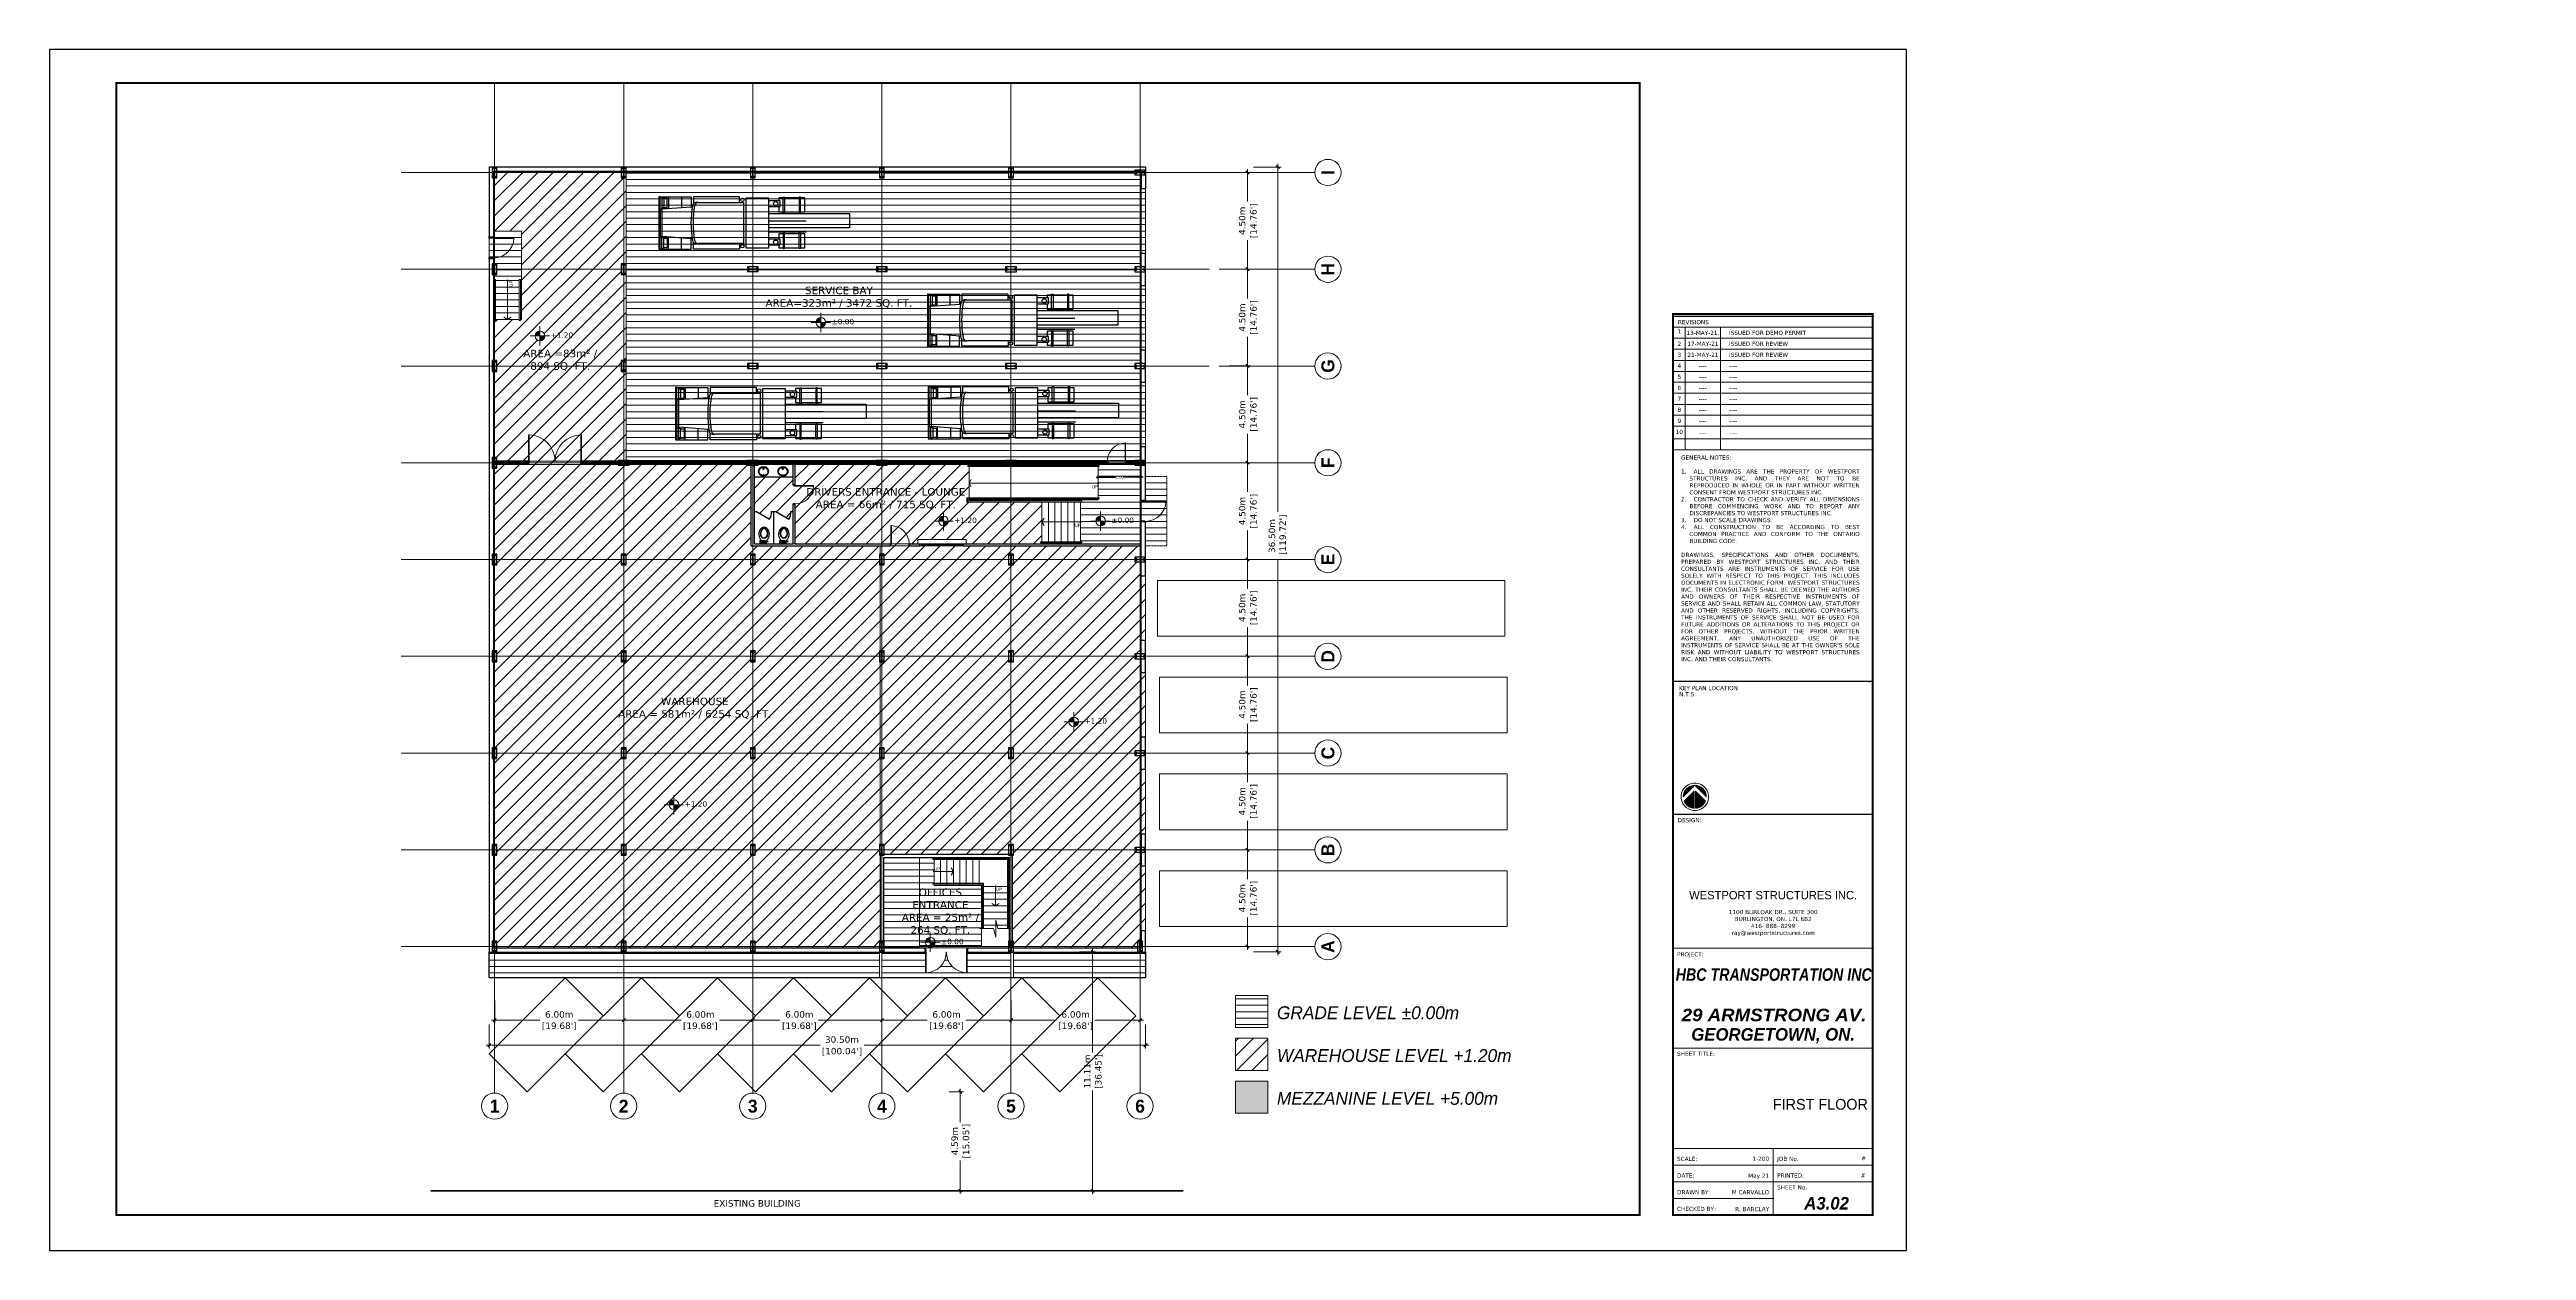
# Paper-space layout 'A1.01' of a CAD drawing. Header units: metres. Extents: x 0 to 576, y 0 to 279.
# The model-space entities are those that its viewports show. They can reach past a viewport. Long polylines and large blocks are cut down to what shows.
import ezdxf
from ezdxf.enums import TextEntityAlignment as Align

# ---------------------------------------------------------------- set-up
doc = ezdxf.new("R2018")
doc.units = ezdxf.units.M
doc.header["$XCLIPFRAME"] = 2
for name, pattern in [('CONTINOUS', [0]), ('CONTINUA', [0]), ('HIDDEN', [0.375, 0.25, -0.125]), ('HIDDEN2', [0.1875, 0.125, -0.0625])]:
    doc.linetypes.add(name, pattern=pattern)
doc.layers.get('DEFPOINTS').update_dxf_attribs({"lineweight": 5})
doc.layers.add('A-AREAS_NOPLOT', color=50, linetype='Continuous', lineweight=5, plot=False)
for name, color, linetype, lineweight in [('A-BATHROOMS', 64, 'Continuous', 30), ('A-DOORS', 140, 'Continuous', 5), ('A-FLOOR', 62, 'Continuous', 30), ('A-PROJ LINES', 9, 'HIDDEN', 5), ('A-RAILINGS', 134, 'CONTINOUS', 9), ('A-SIMBOLOS', 7, 'Continuous', 15), ('A-STAIRS', 213, 'Continuous', 9), ('A-TEXT', 3, 'CONTINOUS', 9), ('A-WALLS', 1, 'Continuous', 25), ('A-WALLS HATCH', 142, 'Continuous', 5), ('A-WALLS VIEW', 6, 'Continuous', 5), ('BRD-LINES', 202, 'Continuous', 5), ('BRD-TEXT', 3, 'Continuous', 5), ('BRD-THIN LINES', 7, 'Continuous', 5), ('E-0 ELEVATION_SECTION', 2, 'Continuous', 50), ('F line', 1, 'Continuous', 5), ('SP_VEHICLES', 7, 'Continuous', 15), ('ST-GRID DIMS', 7, 'Continuous', 5), ('ST-GRID SYMBOLS', 202, 'Continuous', 5)]:
    doc.layers.add(name, color=color, linetype=linetype, lineweight=lineweight)
doc.layers.add('DIM', color=7, linetype='Continuous')
doc.layers.add('ST-COLUMNS', color=2, linetype='Continuous')
doc.layers.add('E-5 ELEVATION HATCH', color=7, linetype='Continuous', lineweight=5, true_color=0x949494)
doc.layers.add('ST-STRUCTURE GRID', color=7, linetype='Continuous', lineweight=5, true_color=0x969696)
doc.layers.add('SP_BUILDINGS_NEW_HATCH', color=9, linetype='Continuous', lineweight=13, true_color=0x808080, transparency=0.5)
doc.styles.add('.LEVEL TEXT', font='GOTHICI.TTF', dxfattribs={"height": 0.3})
doc.styles.add('details dims', font='verdana.ttf', dxfattribs={"height": 0.125})
doc.styles.add('mg-arial-anno in S dims', font='verdana.ttf', dxfattribs={"height": 0.3})
doc.styles.add('SITE DIM TXT', font='verdana.ttf', dxfattribs={"height": 1.25})
doc.styles.get("Standard").update_dxf_attribs({"font": 'arial.ttf'})
doc.styles.add('STRUCTURE TEXT', font='GOTHICB.TTF', dxfattribs={"height": 0.125})
doc.styles.add('TITLE BLOCK BIG', font='GOTHICBI.TTF', dxfattribs={"height": 0.1875})
doc.styles.add('TITLE BLOCK MED 2', font='GOTHIC.TTF', dxfattribs={"height": 0.125})
doc.styles.add('TITLE BLOCK SMALL', font='verdana.ttf', dxfattribs={"height": 0.0625})
doc.dimstyles.new('MGC Dims SMALL', dxfattribs={"dimtxt": 0.3, "dimasz": 0.15, "dimexe": 0.15, "dimexo": 0.15, "dimgap": 0, "dimtad": 0, "dimzin": 0, "dimdsep": 46, "dimtxsty": 'mg-arial-anno in S dims', "dimblk": 'OBLIQUE', "dimcen": 0.15, "dimdle": 0.15, "dimclrd": 256, "dimclre": 256, "dimclrt": 256, "dimadec": 0, "dimazin": 0, "dimtfac": 1, "dimtofl": 0, "dimtmove": 2, "dimatfit": 2, "dimldrblk": 'OPEN90', "dimfxl": 1, "dimtolj": 1, "dimtzin": 0, "dimlwd": -1, "dimlwe": -1, "dimarcsym": 0})
doc.dimstyles.new('MGC Dims SMALL mts', dxfattribs={"dimtxt": 0.125, "dimasz": 0.1, "dimexe": 0.1, "dimexo": 0.1, "dimgap": 0, "dimtad": 0, "dimzin": 0, "dimdsep": 46, "dimtxsty": 'details dims', "dimblk": 'OBLIQUE', "dimcen": 0.15, "dimdle": 0.1, "dimclrd": 256, "dimclre": 256, "dimclrt": 256, "dimadec": 0, "dimazin": 0, "dimtfac": 1, "dimtofl": 0, "dimtmove": 2, "dimatfit": 2, "dimldrblk": 'OPEN90', "dimfxl": 1, "dimtolj": 1, "dimtzin": 0, "dimlwd": -1, "dimlwe": -1, "dimarcsym": 0})
picture_1 = doc.add_image_def('image1.jpg', size_in_pixel=(655, 450))
pattern_1 = [(0, (0, 0), (0, 0.3), [])]
pattern_2 = [(315, (0, 0), (0.035355339, 0.035355339), [])]

# ---------------------------------------------------------------- blocks, each defined once
blk = doc.blocks.new('*X3')
at = {"color": 0}
for p, q in [((-62, 8), (27, 8)), ((-62, 5), (29, 5)), ((-61, 12), (22, 12)), ((-61, 10), (24, 10)), ((-60, 15), (19, 15)), ((-59, 20), (14, 20)), ((-59, 18), (17, 18)), ((-58, 22), (12, 22)), ((-57, 25), (9, 25)), ((-56, 28), (7, 28)), ((-54, 30), (4, 30)), ((-53, 32), (2, 32)), ((-51, 35), (-1, 35)), ((-49, 38), (-3, 38)), ((-47, 40), (-6, 40)), ((-45, 42), (-8, 42)), ((-43, 45), (-11, 45)), ((-40, 48), (-13, 48)), ((-37, 50), (-16, 50)), ((-33, 52), (-18, 52)), ((-29, 55), (-21, 55))]:
    blk.add_line(p, q, dxfattribs=at)
blk = doc.blocks.new('*X4')
at = {"color": 0}
for p, q in [((-62, -5), (29, -5)), ((-62, -8), (27, -8)), ((-61, -10), (24, -10)), ((-61, -12), (22, -12)), ((-60, -15), (19, -15)), ((-59, -18), (17, -18)), ((-59, -20), (14, -20)), ((-58, -22), (12, -22)), ((-57, -25), (9, -25)), ((-56, -28), (7, -28)), ((-54, -30), (4, -30)), ((-53, -32), (2, -32)), ((-51, -35), (-1, -35)), ((-49, -38), (-3, -38)), ((-47, -40), (-6, -40)), ((-45, -42), (-8, -42)), ((-43, -45), (-11, -45)), ((-40, -48), (-13, -48)), ((-37, -50), (-16, -50)), ((-33, -52), (-18, -52)), ((-29, -55), (-21, -55))]:
    blk.add_line(p, q, dxfattribs=at)
blk = doc.blocks.new('*X5')
at = {"color": 0}
for p, q in [((2, -60), (16, -60)), ((5, -58), (23, -58)), ((7, -55), (29, -55)), ((10, -52), (33, -52)), ((12, -50), (37, -50)), ((15, -48), (40, -48)), ((17, -45), (43, -45)), ((20, -42), (45, -42)), ((22, -40), (47, -40)), ((25, -38), (49, -38)), ((27, -35), (51, -35)), ((30, -32), (53, -32)), ((32, -30), (54, -30)), ((35, -28), (56, -28)), ((37, -25), (57, -25)), ((40, -22), (58, -22)), ((42, -20), (59, -20)), ((45, -18), (59, -18)), ((47, -15), (60, -15)), ((50, -12), (61, -12)), ((52, -10), (61, -10)), ((55, -8), (62, -8)), ((57, -5), (62, -5)), ((60, -2), (62, -2))]:
    blk.add_line(p, q, dxfattribs=at)
blk = doc.blocks.new('*X6')
at = {"color": 0}
for p, q in [((2, 60), (16, 60)), ((5, 58), (23, 58)), ((7, 55), (29, 55)), ((10, 52), (33, 52)), ((12, 50), (37, 50)), ((15, 48), (40, 48)), ((17, 45), (43, 45)), ((20, 42), (45, 42)), ((22, 40), (47, 40)), ((25, 38), (49, 38)), ((27, 35), (51, 35)), ((30, 32), (53, 32)), ((32, 30), (54, 30)), ((35, 28), (56, 28)), ((37, 25), (57, 25)), ((40, 22), (58, 22)), ((42, 20), (59, 20)), ((45, 18), (59, 18)), ((47, 15), (60, 15)), ((50, 12), (61, 12)), ((52, 10), (61, 10)), ((55, 8), (62, 8)), ((57, 5), (62, 5)), ((60, 2), (62, 2)), ((62, 0), (62, 0))]:
    blk.add_line(p, q, dxfattribs=at)
blk = doc.blocks.new('A$C620E51BF')
for p, q in [((4.91, 9.03), (0.8, 4.91)), ((4.91, 9.03), (9.03, 4.91)), ((1.1, 3.36), (4.71, 6.97)), ((4.71, 6.97), (4.71, 0.79)), ((8.73, 3.36), (5.11, 6.97)), ((5.11, 0.79), (5.11, 6.97))]:
    blk.add_line(p, q)
at = {"extrusion": (0, 0, -1)}
blk.add_ellipse((4.91, 4.9), major_axis=(-4.9, 0.39), ratio=1, dxfattribs=at)
for start_param, end_param in [(6.206295, 7.773697), (1.490512, 3.057915), (4.680511, 5.818313), (3.445897, 4.583699)]:
    blk.add_ellipse((4.91, 4.9), major_axis=(-4.1, 0.33), ratio=1, start_param=start_param, end_param=end_param, dxfattribs=at)
at = {"xscale": 0.0663863712999671, "yscale": 0.0663863712999671, "zscale": 0.0110643952166795, "rotation": 89.99999999999999}
for name in ['*X6', '*X5', '*X3', '*X4']:
    blk.add_blockref(name, (4.91, 4.9), dxfattribs=at)
blk = doc.blocks.new('*U43')
at = {"layer": 'F line', "ltscale": 100}
h = blk.add_hatch(dxfattribs=at)
h.set_pattern_fill('AR-CONC', color=95, scale=0.006111)
h.set_pattern_definition([(50, (-228.60933, -19.48155), (0.0438325667, -0.0038348527), [0.004583333, -0.050416667]), (355, (-228.60933, -19.48155), (-0.008479248, 0.045967297), [0.003666667, -0.040333333]), (100.451444, (-228.605676, -19.48187), (0.0353533184, 0.042132444), [0.003895234, -0.0428475735]), (46.1842, (-228.60933, -19.46933), (0.065220304, -0.010115067), [0.006875, -0.075625]), (96.635635, (-228.603894, -19.47017), (0.05711823, 0.05952947), [0.005842854, -0.064271396]), (351.184164, (-228.60933, -19.46933), (0.05711823, 0.05952947), [0.0055, -0.0605]), (21, (-228.603218, -19.472383), (0.036477653, -0.024604488), [0.004583333, -0.050416667]), (326, (-228.603218, -19.472383), (0.01486927, 0.044314725), [0.003666667, -0.040333333]), (71.451445, (-228.600178, -19.474434), (0.051346923, 0.019710237), [0.003895234, -0.0428475735]), (37.5, (-228.609329, -19.48155), (0.0007431023, 0.0203435133), [0, -0.0398444444, 0, -0.0409444444, 0, -0.040486111]), (7.5, (-228.609329, -19.48155), (0.0160764717, 0.024102938), [0, -0.0233444444, 0, -0.0389277778, 0, -0.0154305556]), (327.5, (-228.622957, -19.48155), (0.0326224822, -0.0013783533), [0, -0.0152777778, 0, -0.0476666667, 0, -0.06325]), (317.5, (-228.629068, -19.48155), (0.0356391548, 0.0061175267), [0, -0.019861111, 0, -0.0316555556, 0, -0.0449166667])])
h.paths.add_polyline_path([(29.009, 7.928), (29.668, 7.922)], flags=16)
at = {"ltscale": 0.1}
blk.add_lwpolyline([(6.994, 0), (23.994, 0), (23.994, 11), (6.994, 11)], close=True, dxfattribs=at)
for p in [(22.772, 0.782), (22.772, 0.629), (22.772, 0.477)]:
    blk.add_point(p)
at = {"layer": 'BRD-LINES'}
for p, q in [((23.683, 8.556), (21.86, 8.556)), ((23.683, 8.456), (21.86, 8.456)), ((23.683, 8.355), (21.86, 8.355)), ((23.683, 8.254), (21.86, 8.254)), ((23.683, 8.153), (21.86, 8.153)), ((23.683, 8.052), (21.86, 8.052)), ((23.683, 7.952), (21.86, 7.952)), ((23.683, 7.851), (21.86, 7.851)), ((23.683, 7.75), (21.86, 7.75)), ((21.966, 7.75), (21.966, 7.334)), ((22.291, 7.75), (22.291, 7.334)), ((23.683, 7.65), (21.86, 7.65)), ((23.683, 7.549), (21.86, 7.549)), ((23.683, 7.435), (21.86, 7.435)), ((21.855, 0.782), (23.688, 0.782)), ((21.855, 0.629), (23.688, 0.629)), ((21.855, 0.477), (22.772, 0.477))]:
    blk.add_line(p, q, dxfattribs=at)
blk.add_lwpolyline([(6.998, 0), (6.998, 11), (23.994, 11), (23.994, 0), (6.994, 0)], close=True, dxfattribs=at)
at = {"layer": 'BRD-LINES', "const_width": 0.0191}
for points in [[(7.605, 10.694), (21.549, 10.694), (21.549, 0.324), (7.605, 0.324)], [(21.855, 0.324), (23.683, 0.324), (23.683, 8.576), (21.855, 8.576)]]:
    blk.add_lwpolyline(points, close=True, dxfattribs=at)
at = {"layer": 'BRD-LINES', "const_width": 0.00917, "flags": 128}
for points in [[(21.86, 8.556), (23.694, 8.556)], [(21.85, 7.334), (23.683, 7.334)], [(21.86, 7.334), (23.694, 7.334)], [(21.85, 5.215), (23.683, 5.215)], [(21.85, 3.992), (23.683, 3.992)], [(21.86, 2.77), (23.694, 2.77)], [(21.855, 1.852), (23.688, 1.852)], [(21.855, 0.935), (23.688, 0.935)], [(22.772, 0.324), (22.772, 0.935)]]:
    blk.add_lwpolyline(points, dxfattribs=at)
at = {"layer": 'BRD-TEXT'}
for p, q in [((21.967, 8.456), (21.967, 7.75)), ((22.291, 8.456), (22.291, 7.75))]:
    blk.add_line(p, q, dxfattribs=at)
at = {"layer": 'BRD-THIN LINES', "ltscale": 0.1}
for p, q in [((23.648, 5.204), (23.657, 5.215)), ((23.676, 4.875), (23.683, 4.869))]:
    blk.add_line(p, q, dxfattribs=at)
at = {"layer": 'BRD-LINES', "color": 7, "xscale": 0.02560439062498781, "yscale": 0.02560439062498781, "zscale": 0.02560439062498781}
blk.add_blockref('A$C620E51BF', (21.929, 4.03), dxfattribs=at)
at = {"layer": 'BRD-TEXT', "style": 'TITLE BLOCK SMALL'}
for s, p in [('1', (21.913, 8.418)), ('2', (21.913, 8.304)), ('3', (21.913, 8.204)), ('4', (21.913, 8.103)), ('5', (21.913, 8.002)), ('6', (21.913, 7.901)), ('8', (21.913, 7.7)), ('7', (21.913, 7.801)), ('10', (21.913, 7.498)), ('9', (21.913, 7.599))]:
    blk.add_text(s, height=0.0382, dxfattribs=at).set_placement(p, align=Align.MIDDLE_CENTER)
for s, height, p in [('REVISIONS', 0.0382, (21.9, 8.484)), ('KEY PLAN LOCATION', 0.03819, (21.91, 5.132)), ('DESIGN:', 0.0382, (21.897, 3.922)), ('PROJECT:', 0.0382, (21.892, 2.694)), ('SHEET TITLE:', 0.03819, (21.892, 1.783)), ('SCALE:', 0.0382, (21.892, 0.82)), ('DATE:', 0.0382, (21.892, 0.668)), ('JOB No.', 0.0382, (22.808, 0.82)), ('PRINTED:', 0.0382, (22.808, 0.668)), ('DRAWN BY:', 0.0382, (21.892, 0.515)), ('SHEET No.', 0.0382, (22.808, 0.559)), ('CHECKED BY:', 0.03819, (21.892, 0.362))]:
    blk.add_text(s, height=height, dxfattribs=at).set_placement(p)
blk.add_text('N.T.S.', height=0.0382, dxfattribs=at).set_placement((21.912, 5.065), align=Align.BOTTOM_LEFT)
at = {"layer": 'BRD-TEXT', "ltscale": 0.1, "insert": (21.929, 7.282), "char_height": 0.038194, "attachment_point": 1, "style": 'TITLE BLOCK SMALL'}
blk.add_mtext_dynamic_manual_height_columns("\\pxsm1;GENERAL NOTES:\\P\\pqj;\\P\\pi-2,l2,t3;1.^IALL DRAWINGS ARE THE PROPERTY OF WESTPORT STRUCTURES INC. AND THEY ARE NOT TO BE REPRODUCED IN WHOLE OR IN PART WITHOUT WRITTEN CONSENT FROM WESTPORT STRUCTURES INC.\\P2.^ICONTRACTOR TO CHECK AND VERIFY ALL DIMENSIONS BEFORE COMMENCING WORK AND TO REPORT ANY DISCREPANCIES TO WESTPORT STRUCTURES INC.\\P3.^IDO NOT SCALE DRAWINGS.\\P4.^IALL CONSTRUCTION TO BE ACCORDING TO BEST COMMON PRACTICE AND CONFORM TO THE ONTARIO BUILDING CODE.\\P\\pi0,l0,tz;\\PDRAWINGS, SPECIFICATIONS AND OTHER DOCUMENTS, PREPARED BY WESTPORT STRUCTURES INC. AND THEIR CONSULTANTS ARE INSTRUMENTS OF SERVICE FOR USE SOLELY WITH RESPECT TO THIS PROJECT. THIS INCLUDES DOCUMENTS IN ELECTRONIC FORM. WESTPORT STRUCTURES INC. THEIR CONSULTANTS SHALL BE DEEMED THE AUTHORS AND OWNERS OF THEIR RESPECTIVE INSTRUMENTS OF SERVICE AND SHALL RETAIN ALL COMMON LAW, STATUTORY AND OTHER RESERVED RIGHTS, INCLUDING COPYRIGHTS. THE INSTRUMENTS OF SERVICE SHALL NOT BE USED FOR FUTURE ADDITIONS OR ALTERATIONS TO THIS PROJECT OR FOR OTHER PROJECTS, WITHOUT THE PRIOR WRITTEN AGREEMENT. ANY UNAUTHORIZED USE OF THE INSTRUMENTS OF SERVICE SHALL BE AT THE OWNER'S SOLE RISK AND WITHOUT LIABILITY TO WESTPORT STRUCTURES INC. AND THEIR CONSULTANTS.", width=1.63003, gutter_width=0.382, heights=[0], dxfattribs=at)
at = {"layer": 'BRD-TEXT', "insert": (22.772, 3.254), "char_height": 0.07639, "width": 2.36316, "attachment_point": 5, "style": 'TITLE BLOCK MED 2'}
blk.add_mtext('WESTPORT STRUCTURES INC.\\P', dxfattribs=at)
at = {"layer": 'BRD-TEXT', "insert": (22.772, 2.999), "char_height": 0.03819, "attachment_point": 5, "style": 'TITLE BLOCK SMALL'}
blk.add_mtext_dynamic_manual_height_columns('\\pxsm1,qc;1100 BURLOAK DR., SUITE 300\\PBURLINGTON, ON. L7L 6B2\\P416- 888- 8299\\Pray@westportstructures.com', width=1.74176, gutter_width=0.191, heights=[0.653], dxfattribs=at)
at = {"layer": 'BRD-TEXT', "ltscale": 0.1}
for tag, height, style, p in [('REV_1_DATE', 0.0382, 'TITLE BLOCK SMALL', (22.129, 8.405)), ('REV_2_DATE', 0.0382, 'TITLE BLOCK SMALL', (22.129, 8.304)), ('REV_3_DATE', 0.0382, 'TITLE BLOCK SMALL', (22.129, 8.204)), ('REV_4_DATE', 0.0382, 'TITLE BLOCK SMALL', (22.129, 8.103)), ('REV_5_DATE', 0.0382, 'TITLE BLOCK SMALL', (22.129, 8.002)), ('REV_6_DATE', 0.0382, 'TITLE BLOCK SMALL', (22.129, 7.902)), ('REV_7_DATE', 0.0382, 'TITLE BLOCK SMALL', (22.129, 7.801)), ('REV_8_DATE', 0.0382, 'TITLE BLOCK SMALL', (22.129, 7.7)), ('REV_10_DATE', 0.0382, 'TITLE BLOCK SMALL', (22.129, 7.485)), ('REV_9_DATE', 0.0382, 'TITLE BLOCK SMALL', (22.129, 7.599)), ('SHEET_NO', 0.115, 'TITLE BLOCK BIG', (23.261, 0.433))]:
    blk.add_attdef(tag, text='', height=height, dxfattribs=dict(at, style=style)).set_placement(p, align=Align.MIDDLE_CENTER)
at = {"layer": 'BRD-TEXT', "ltscale": 0.1, "style": 'TITLE BLOCK SMALL'}
for tag, p in [('REV_1_DETAIL', (22.367, 8.405)), ('REV_2_DETAIL', (22.367, 8.304)), ('REV_3_DETAIL', (22.367, 8.204)), ('REV_4_DETAIL', (22.367, 8.103)), ('REV_5_DETAIL', (22.367, 8.002)), ('REV_6_DETAIL', (22.367, 7.902)), ('REV_7_DETAIL', (22.367, 7.801)), ('REV_8_DETAIL', (22.367, 7.7)), ('REV_9_DETAIL', (22.367, 7.599)), ('REV_10_DETAIL', (22.367, 7.485))]:
    blk.add_attdef(tag, text='', height=0.0382, dxfattribs=at).set_placement(p, align=Align.MIDDLE_LEFT)
at = {"layer": 'BRD-TEXT', "ltscale": 0.1, "style": 'TITLE BLOCK BIG', "width": 0.85}
blk.add_attdef('PROJ_TITLE', text='', height=0.115, dxfattribs=at).set_placement((22.777, 2.585), align=Align.TOP_CENTER)
at = {"layer": 'BRD-TEXT', "ltscale": 0.1, "style": 'TITLE BLOCK BIG', "width": 1.108315}
blk.add_attdef('ADDRESS', text='', height=0.115, dxfattribs=at).set_placement((21.935, 2.1), (23.625, 2.1), align=Align.FIT)
at = {"layer": 'BRD-TEXT', "ltscale": 0.1, "style": 'TITLE BLOCK BIG'}
blk.add_attdef('CITY', text='', height=0.115, dxfattribs=at).set_placement((22.772, 2.037), align=Align.TOP_CENTER)
at = {"layer": 'BRD-TEXT', "lineweight": 30, "flags": 104}
blk.add_attdef('SHEET-TITLE', text='', height=0.115, dxfattribs=at).set_placement((22.769, 1.388), align=Align.MIDDLE_CENTER)
at = {"layer": 'BRD-TEXT', "ltscale": 0.1, "style": 'TITLE BLOCK SMALL'}
for tag, p in [('SCALE', (22.735, 0.841)), ('DATE', (22.735, 0.685)), ('DRAWN_BY', (22.735, 0.534)), ('CHECKED_BY', (22.735, 0.379))]:
    blk.add_attdef(tag, text='', height=0.0382, dxfattribs=at).set_placement(p, align=Align.MIDDLE_RIGHT)
for tag, p in [('PRINTED', (23.615, 0.656)), ('JOB_NO', (23.622, 0.814))]:
    blk.add_attdef(tag, text='', height=0.0382, dxfattribs=at).set_placement(p, align=Align.BOTTOM_RIGHT)
image = blk.add_image(picture_1, insert=(21.855, 3.992), size_in_units=(1.828, 1.256))
image.set_boundary_path([(-0.5, 11.54), (654.5, 449.5)])
blk = doc.blocks.new('*U103')
for points in [[(1, 0), (1, 0), (1, -1.4), (2, -1.4), (2, -7.9), (2, -8.4), (-1, -8.4), (-1, -8.4), (-1, -7.9), (0, -7.9), (0, 0), (-1, 0), (-1, 0.5), (1, 0.5), (1, 0)], [(2.4, 0), (2.4, 37.4), (1, 37.4), (1, 0)], [(38.4, 0), (38.4, 0), (38.4, -1.4), (37.4, -1.4), (37.4, -8.4), (37.4, -8.4), (40.4, -8.4), (40.4, -8.4), (40.4, -7.9), (39.4, -7.9), (39.4, 0), (40.4, 0), (40.4, 0.5), (38.4, 0.5), (38.4, 0)]]:
    blk.add_lwpolyline(points, close=True)
blk.add_arc((1, 0), 37.4, 359.9747, 88.8839)
blk = doc.blocks.new('*U104')
at = {"ltscale": 0.05}
blk.add_line((0, 12), (0, 99.6), dxfattribs=at)
blk.add_circle((0, 0), 12, dxfattribs=at)
at = {"ltscale": 0.05, "style": 'STRUCTURE TEXT'}
blk.add_attdef('GRID_NO', text='', height=15, dxfattribs=at).set_placement((0, 0), align=Align.MIDDLE)
blk = doc.blocks.new('*U183')
at = {"ltscale": 0.05}
blk.add_line((0, 12), (0, 99.6), dxfattribs=at)
blk.add_circle((0, 0), 12, dxfattribs=at)
at = {"ltscale": 0.05, "style": 'STRUCTURE TEXT'}
blk.add_attdef('GRID_NO', text='', height=15, dxfattribs=at).set_placement((0, 0), align=Align.MIDDLE)
blk = doc.blocks.new('_Oblique')
at = {"color": 0, "linetype": 'ByBlock', "lineweight": -2}
blk.add_line((-0.5, -0.5), (0.5, 0.5), dxfattribs=at)
blk = doc.blocks.new('*D166')
at = {"layer": 'DEFPOINTS', "color": 0, "transparency": 16777216}
for p in [(1258.99, 873.37), (1264.99, 873.37), (1258.99, 872.31)]:
    blk.add_point(p, dxfattribs=at)
at = {"layer": 'ST-GRID DIMS', "transparency": 16777216}
for p, q in [((1258.99, 873.22), (1258.99, 872.16)), ((1264.99, 873.22), (1264.99, 872.16)), ((1258.84, 872.31), (1261.09, 872.31)), ((1265.14, 872.31), (1262.88, 872.31))]:
    blk.add_line(p, q, dxfattribs=at)
at = {"layer": 'ST-GRID DIMS', "transparency": 16777216, "xscale": 0.15, "yscale": 0.15, "zscale": 0.15, "rotation": 180}
blk.add_blockref('_Oblique', (1258.99, 872.31), dxfattribs=at)
at = {"layer": 'ST-GRID DIMS', "transparency": 16777216, "xscale": 0.15, "yscale": 0.15, "zscale": 0.15}
blk.add_blockref('_Oblique', (1264.99, 872.31), dxfattribs=at)
at = {"layer": 'ST-GRID DIMS', "transparency": 16777216, "char_height": 0.3, "attachment_point": 5, "style": 'mg-arial-anno in S dims'}
for s, insert in [('\\A1;6.00m', (1261.99, 872.57)), ("\\A1;[19.68']", (1261.99, 872.02))]:
    blk.add_mtext(s, dxfattribs=dict(at, insert=insert))
blk = doc.blocks.new('_Open90')
at = {"color": 0, "linetype": 'ByBlock', "lineweight": -2}
for p, q in [((0, 0), (-1, 0)), ((-0.5, 0.5), (0, 0)), ((0, 0), (-0.5, -0.5))]:
    blk.add_line(p, q, dxfattribs=at)
blk = doc.blocks.new('*D167')
at = {"layer": 'DEFPOINTS', "color": 0, "transparency": 16777216}
for p in [(1252.99, 873.37), (1258.99, 873.37), (1252.99, 872.31)]:
    blk.add_point(p, dxfattribs=at)
at = {"layer": 'ST-GRID DIMS', "transparency": 16777216}
for p, q in [((1252.99, 873.22), (1252.99, 872.16)), ((1258.99, 873.22), (1258.99, 872.16)), ((1252.84, 872.31), (1255.09, 872.31)), ((1259.14, 872.31), (1256.88, 872.31))]:
    blk.add_line(p, q, dxfattribs=at)
at = {"layer": 'ST-GRID DIMS', "transparency": 16777216, "xscale": 0.15, "yscale": 0.15, "zscale": 0.15, "rotation": 180}
blk.add_blockref('_Oblique', (1252.99, 872.31), dxfattribs=at)
at = {"layer": 'ST-GRID DIMS', "transparency": 16777216, "xscale": 0.15, "yscale": 0.15, "zscale": 0.15}
blk.add_blockref('_Oblique', (1258.99, 872.31), dxfattribs=at)
at = {"layer": 'ST-GRID DIMS', "transparency": 16777216, "char_height": 0.3, "attachment_point": 5, "style": 'mg-arial-anno in S dims'}
for s, insert in [('\\A1;6.00m', (1255.99, 872.57)), ("\\A1;[19.68']", (1255.99, 872.02))]:
    blk.add_mtext(s, dxfattribs=dict(at, insert=insert))
blk = doc.blocks.new('*D168')
at = {"layer": 'DEFPOINTS', "color": 0, "transparency": 16777216}
for p in [(1246.99, 873.37), (1252.99, 873.37), (1246.99, 872.31)]:
    blk.add_point(p, dxfattribs=at)
at = {"layer": 'ST-GRID DIMS', "transparency": 16777216}
for p, q in [((1246.99, 873.22), (1246.99, 872.16)), ((1252.99, 873.22), (1252.99, 872.16)), ((1246.84, 872.31), (1248.25, 872.31)), ((1253.14, 872.31), (1250.04, 872.31))]:
    blk.add_line(p, q, dxfattribs=at)
at = {"layer": 'ST-GRID DIMS', "transparency": 16777216, "xscale": 0.15, "yscale": 0.15, "zscale": 0.15, "rotation": 180}
blk.add_blockref('_Oblique', (1246.99, 872.31), dxfattribs=at)
at = {"layer": 'ST-GRID DIMS', "transparency": 16777216, "xscale": 0.15, "yscale": 0.15, "zscale": 0.15}
blk.add_blockref('_Oblique', (1252.99, 872.31), dxfattribs=at)
at = {"layer": 'ST-GRID DIMS', "transparency": 16777216, "char_height": 0.3, "attachment_point": 5, "style": 'mg-arial-anno in S dims'}
for s, insert in [('\\A1;6.00m', (1249.15, 872.57)), ("\\A1;[19.68']", (1249.15, 872.02))]:
    blk.add_mtext(s, dxfattribs=dict(at, insert=insert))
blk = doc.blocks.new('*D169')
at = {"layer": 'DEFPOINTS', "color": 0, "transparency": 16777216}
for p in [(1240.99, 873.37), (1246.99, 873.37), (1240.99, 872.31)]:
    blk.add_point(p, dxfattribs=at)
at = {"layer": 'ST-GRID DIMS', "transparency": 16777216}
for p, q in [((1240.99, 873.22), (1240.99, 872.16)), ((1246.99, 873.22), (1246.99, 872.16)), ((1240.84, 872.31), (1243.65, 872.31)), ((1247.14, 872.31), (1245.44, 872.31))]:
    blk.add_line(p, q, dxfattribs=at)
at = {"layer": 'ST-GRID DIMS', "transparency": 16777216, "xscale": 0.15, "yscale": 0.15, "zscale": 0.15, "rotation": 180}
blk.add_blockref('_Oblique', (1240.99, 872.31), dxfattribs=at)
at = {"layer": 'ST-GRID DIMS', "transparency": 16777216, "xscale": 0.15, "yscale": 0.15, "zscale": 0.15}
blk.add_blockref('_Oblique', (1246.99, 872.31), dxfattribs=at)
at = {"layer": 'ST-GRID DIMS', "transparency": 16777216, "char_height": 0.3, "attachment_point": 5, "style": 'mg-arial-anno in S dims'}
for s, insert in [('\\A1;6.00m', (1244.55, 872.57)), ("\\A1;[19.68']", (1244.55, 872.02))]:
    blk.add_mtext(s, dxfattribs=dict(at, insert=insert))
blk = doc.blocks.new('*D170')
at = {"layer": 'DEFPOINTS', "color": 0, "transparency": 16777216}
for p in [(1234.99, 873.37), (1240.99, 873.37), (1234.99, 872.31)]:
    blk.add_point(p, dxfattribs=at)
at = {"layer": 'ST-GRID DIMS', "transparency": 16777216}
for p, q in [((1234.99, 873.22), (1234.99, 872.16)), ((1240.99, 873.22), (1240.99, 872.16)), ((1234.84, 872.31), (1237.09, 872.31)), ((1241.14, 872.31), (1238.88, 872.31))]:
    blk.add_line(p, q, dxfattribs=at)
at = {"layer": 'ST-GRID DIMS', "transparency": 16777216, "xscale": 0.15, "yscale": 0.15, "zscale": 0.15, "rotation": 180}
blk.add_blockref('_Oblique', (1234.99, 872.31), dxfattribs=at)
at = {"layer": 'ST-GRID DIMS', "transparency": 16777216, "xscale": 0.15, "yscale": 0.15, "zscale": 0.15}
blk.add_blockref('_Oblique', (1240.99, 872.31), dxfattribs=at)
at = {"layer": 'ST-GRID DIMS', "transparency": 16777216, "char_height": 0.3, "attachment_point": 5, "style": 'mg-arial-anno in S dims'}
for s, insert in [('\\A1;6.00m', (1237.99, 872.57)), ("\\A1;[19.68']", (1237.99, 872.02))]:
    blk.add_mtext(s, dxfattribs=dict(at, insert=insert))
blk = doc.blocks.new('*D136')
at = {"layer": 'DEFPOINTS', "color": 0, "transparency": 16777216}
for p in [(1268.98, 884.73), (1269.98, 884.73), (1268.98, 880.23)]:
    blk.add_point(p, dxfattribs=at)
at = {"layer": 'ST-GRID DIMS', "transparency": 16777216}
for p, q in [((1269.13, 884.73), (1270.13, 884.73)), ((1269.98, 884.88), (1269.98, 883.37)), ((1269.98, 880.08), (1269.98, 881.58)), ((1269.13, 880.23), (1270.13, 880.23))]:
    blk.add_line(p, q, dxfattribs=at)
at = {"layer": 'ST-GRID DIMS', "transparency": 16777216, "xscale": 0.15, "yscale": 0.15, "zscale": 0.15}
for p, rotation in [((1269.98, 884.73), 90), ((1269.98, 880.23), 270)]:
    blk.add_blockref('_Oblique', p, dxfattribs=dict(at, rotation=rotation))
at = {"layer": 'ST-GRID DIMS', "transparency": 16777216, "char_height": 0.3, "attachment_point": 5, "rotation": 90, "style": 'mg-arial-anno in S dims'}
for s, insert in [('\\A1;4.50m', (1269.73, 882.48)), ("\\A1;[14.76']", (1270.28, 882.48))]:
    blk.add_mtext(s, dxfattribs=dict(at, insert=insert))
blk = doc.blocks.new('*D137')
at = {"layer": 'DEFPOINTS', "color": 0, "transparency": 16777216}
for p in [(1268.98, 889.23), (1269.98, 889.23), (1268.98, 884.73)]:
    blk.add_point(p, dxfattribs=at)
at = {"layer": 'ST-GRID DIMS', "transparency": 16777216}
for p, q in [((1269.13, 889.23), (1270.13, 889.23)), ((1269.98, 889.38), (1269.98, 887.87)), ((1269.98, 884.58), (1269.98, 886.08)), ((1269.13, 884.73), (1270.13, 884.73))]:
    blk.add_line(p, q, dxfattribs=at)
at = {"layer": 'ST-GRID DIMS', "transparency": 16777216, "xscale": 0.15, "yscale": 0.15, "zscale": 0.15}
for p, rotation in [((1269.98, 889.23), 90), ((1269.98, 884.73), 270)]:
    blk.add_blockref('_Oblique', p, dxfattribs=dict(at, rotation=rotation))
at = {"layer": 'ST-GRID DIMS', "transparency": 16777216, "char_height": 0.3, "attachment_point": 5, "rotation": 90, "style": 'mg-arial-anno in S dims'}
for s, insert in [('\\A1;4.50m', (1269.73, 886.98)), ("\\A1;[14.76']", (1270.28, 886.98))]:
    blk.add_mtext(s, dxfattribs=dict(at, insert=insert))
blk = doc.blocks.new('*D138')
at = {"layer": 'DEFPOINTS', "color": 0, "transparency": 16777216}
for p in [(1268.98, 893.73), (1269.98, 893.73), (1268.98, 889.23)]:
    blk.add_point(p, dxfattribs=at)
at = {"layer": 'ST-GRID DIMS', "transparency": 16777216}
for p, q in [((1269.13, 893.73), (1270.13, 893.73)), ((1269.98, 893.88), (1269.98, 892.37)), ((1269.98, 889.08), (1269.98, 890.58)), ((1269.13, 889.23), (1270.13, 889.23))]:
    blk.add_line(p, q, dxfattribs=at)
at = {"layer": 'ST-GRID DIMS', "transparency": 16777216, "xscale": 0.15, "yscale": 0.15, "zscale": 0.15}
for p, rotation in [((1269.98, 893.73), 90), ((1269.98, 889.23), 270)]:
    blk.add_blockref('_Oblique', p, dxfattribs=dict(at, rotation=rotation))
at = {"layer": 'ST-GRID DIMS', "transparency": 16777216, "char_height": 0.3, "attachment_point": 5, "rotation": 90, "style": 'mg-arial-anno in S dims'}
for s, insert in [("\\A1;[14.76']", (1270.28, 891.48)), ('\\A1;4.50m', (1269.73, 891.48))]:
    blk.add_mtext(s, dxfattribs=dict(at, insert=insert))
blk = doc.blocks.new('*D139')
at = {"layer": 'DEFPOINTS', "color": 0, "transparency": 16777216}
for p in [(1268.98, 898.23), (1269.98, 898.23), (1268.98, 893.73)]:
    blk.add_point(p, dxfattribs=at)
at = {"layer": 'ST-GRID DIMS', "transparency": 16777216}
for p, q in [((1269.13, 898.23), (1270.13, 898.23)), ((1269.98, 898.38), (1269.98, 896.87)), ((1269.98, 893.58), (1269.98, 895.08)), ((1269.13, 893.73), (1270.13, 893.73))]:
    blk.add_line(p, q, dxfattribs=at)
at = {"layer": 'ST-GRID DIMS', "transparency": 16777216, "xscale": 0.15, "yscale": 0.15, "zscale": 0.15}
for p, rotation in [((1269.98, 898.23), 90), ((1269.98, 893.73), 270)]:
    blk.add_blockref('_Oblique', p, dxfattribs=dict(at, rotation=rotation))
at = {"layer": 'ST-GRID DIMS', "transparency": 16777216, "char_height": 0.3, "attachment_point": 5, "rotation": 90, "style": 'mg-arial-anno in S dims'}
for s, insert in [('\\A1;4.50m', (1269.73, 895.98)), ("\\A1;[14.76']", (1270.28, 895.98))]:
    blk.add_mtext(s, dxfattribs=dict(at, insert=insert))
blk = doc.blocks.new('*D140')
at = {"layer": 'DEFPOINTS', "color": 0, "transparency": 16777216}
for p in [(1268.98, 902.73), (1269.98, 902.73), (1268.98, 898.23)]:
    blk.add_point(p, dxfattribs=at)
at = {"layer": 'ST-GRID DIMS', "transparency": 16777216}
for p, q in [((1269.13, 902.73), (1270.13, 902.73)), ((1269.98, 902.88), (1269.98, 901.37)), ((1269.98, 898.08), (1269.98, 899.58)), ((1269.13, 898.23), (1270.13, 898.23))]:
    blk.add_line(p, q, dxfattribs=at)
at = {"layer": 'ST-GRID DIMS', "transparency": 16777216, "xscale": 0.15, "yscale": 0.15, "zscale": 0.15}
for p, rotation in [((1269.98, 902.73), 90), ((1269.98, 898.23), 270)]:
    blk.add_blockref('_Oblique', p, dxfattribs=dict(at, rotation=rotation))
at = {"layer": 'ST-GRID DIMS', "transparency": 16777216, "char_height": 0.3, "attachment_point": 5, "rotation": 90, "style": 'mg-arial-anno in S dims'}
for s, insert in [('\\A1;4.50m', (1269.73, 900.48)), ("\\A1;[14.76']", (1270.28, 900.48))]:
    blk.add_mtext(s, dxfattribs=dict(at, insert=insert))
blk = doc.blocks.new('*D141')
at = {"layer": 'DEFPOINTS', "color": 0, "transparency": 16777216}
for p in [(1268.98, 907.23), (1269.98, 907.23), (1268.98, 902.73)]:
    blk.add_point(p, dxfattribs=at)
at = {"layer": 'ST-GRID DIMS', "transparency": 16777216}
for p, q in [((1269.13, 907.23), (1270.13, 907.23)), ((1269.98, 907.38), (1269.98, 905.87)), ((1269.98, 902.58), (1269.98, 904.08)), ((1269.13, 902.73), (1270.13, 902.73))]:
    blk.add_line(p, q, dxfattribs=at)
at = {"layer": 'ST-GRID DIMS', "transparency": 16777216, "xscale": 0.15, "yscale": 0.15, "zscale": 0.15}
for p, rotation in [((1269.98, 907.23), 90), ((1269.98, 902.73), 270)]:
    blk.add_blockref('_Oblique', p, dxfattribs=dict(at, rotation=rotation))
at = {"layer": 'ST-GRID DIMS', "transparency": 16777216, "char_height": 0.3, "attachment_point": 5, "rotation": 90, "style": 'mg-arial-anno in S dims'}
for s, insert in [('\\A1;4.50m', (1269.73, 904.98)), ("\\A1;[14.76']", (1270.28, 904.98))]:
    blk.add_mtext(s, dxfattribs=dict(at, insert=insert))
blk = doc.blocks.new('*D142')
at = {"layer": 'DEFPOINTS', "color": 0, "transparency": 16777216}
for p in [(1268.98, 911.73), (1269.98, 911.73), (1268.98, 907.23)]:
    blk.add_point(p, dxfattribs=at)
at = {"layer": 'ST-GRID DIMS', "transparency": 16777216}
for p, q in [((1269.98, 911.88), (1269.98, 910.37)), ((1269.13, 911.73), (1270.13, 911.73)), ((1269.98, 907.08), (1269.98, 908.58)), ((1269.13, 907.23), (1270.13, 907.23))]:
    blk.add_line(p, q, dxfattribs=at)
at = {"layer": 'ST-GRID DIMS', "transparency": 16777216, "xscale": 0.15, "yscale": 0.15, "zscale": 0.15}
for p, rotation in [((1269.98, 911.73), 90), ((1269.98, 907.23), 270)]:
    blk.add_blockref('_Oblique', p, dxfattribs=dict(at, rotation=rotation))
at = {"layer": 'ST-GRID DIMS', "transparency": 16777216, "char_height": 0.3, "attachment_point": 5, "rotation": 90, "style": 'mg-arial-anno in S dims'}
for s, insert in [('\\A1;4.50m', (1269.73, 909.48)), ("\\A1;[14.76']", (1270.28, 909.48))]:
    blk.add_mtext(s, dxfattribs=dict(at, insert=insert))
blk = doc.blocks.new('*D143')
at = {"layer": 'DEFPOINTS', "color": 0, "transparency": 16777216}
for p in [(1270.1, 911.98), (1271.39, 911.98), (1270.1, 875.48)]:
    blk.add_point(p, dxfattribs=at)
at = {"layer": 'ST-GRID DIMS', "transparency": 16777216}
for p, q in [((1270.25, 911.98), (1271.54, 911.98)), ((1271.39, 912.13), (1271.39, 895.95)), ((1271.39, 875.33), (1271.39, 893.7)), ((1270.25, 875.48), (1271.54, 875.48))]:
    blk.add_line(p, q, dxfattribs=at)
at = {"layer": 'ST-GRID DIMS', "transparency": 16777216, "xscale": 0.15, "yscale": 0.15, "zscale": 0.15}
for p, rotation in [((1271.39, 911.98), 90), ((1271.39, 875.48), 270)]:
    blk.add_blockref('_Oblique', p, dxfattribs=dict(at, rotation=rotation))
at = {"layer": 'ST-GRID DIMS', "transparency": 16777216, "insert": (1271.39, 894.82), "char_height": 0.3, "attachment_point": 5, "rotation": 90, "style": 'mg-arial-anno in S dims'}
blk.add_mtext("\\A1;36.50m\\P [119.72']", dxfattribs=at)
blk = doc.blocks.new('*D144')
at = {"layer": 'DEFPOINTS', "color": 0, "transparency": 16777216}
for p in [(1234.74, 872.25), (1265.24, 872.25), (1234.74, 871.14)]:
    blk.add_point(p, dxfattribs=at)
at = {"layer": 'ST-GRID DIMS', "transparency": 16777216}
for p, q in [((1234.74, 872.1), (1234.74, 870.99)), ((1265.24, 872.1), (1265.24, 870.99)), ((1234.59, 871.14), (1250.11, 871.14)), ((1265.39, 871.14), (1252.16, 871.14))]:
    blk.add_line(p, q, dxfattribs=at)
at = {"layer": 'ST-GRID DIMS', "transparency": 16777216, "xscale": 0.15, "yscale": 0.15, "zscale": 0.15, "rotation": 180}
blk.add_blockref('_Oblique', (1234.74, 871.14), dxfattribs=at)
at = {"layer": 'ST-GRID DIMS', "transparency": 16777216, "xscale": 0.15, "yscale": 0.15, "zscale": 0.15}
blk.add_blockref('_Oblique', (1265.24, 871.14), dxfattribs=at)
at = {"layer": 'ST-GRID DIMS', "transparency": 16777216, "char_height": 0.3, "attachment_point": 5, "style": 'mg-arial-anno in S dims'}
for s, insert in [('\\A1;30.50m', (1251.13, 871.4)), ("\\A1;[100.04']", (1251.13, 870.84))]:
    blk.add_mtext(s, dxfattribs=dict(at, insert=insert))
blk = doc.blocks.new('*D145')
at = {"layer": 'DEFPOINTS', "color": 0, "transparency": 16777216}
for p in [(1268.98, 880.23), (1269.98, 880.23), (1268.98, 875.73)]:
    blk.add_point(p, dxfattribs=at)
at = {"layer": 'ST-GRID DIMS', "transparency": 16777216}
for p, q in [((1269.13, 880.23), (1270.13, 880.23)), ((1269.98, 880.38), (1269.98, 878.87)), ((1269.98, 875.58), (1269.98, 877.08)), ((1269.13, 875.73), (1270.13, 875.73))]:
    blk.add_line(p, q, dxfattribs=at)
at = {"layer": 'ST-GRID DIMS', "transparency": 16777216, "xscale": 0.15, "yscale": 0.15, "zscale": 0.15}
for p, rotation in [((1269.98, 880.23), 90), ((1269.98, 875.73), 270)]:
    blk.add_blockref('_Oblique', p, dxfattribs=dict(at, rotation=rotation))
at = {"layer": 'ST-GRID DIMS', "transparency": 16777216, "char_height": 0.3, "attachment_point": 5, "rotation": 90, "style": 'mg-arial-anno in S dims'}
for s, insert in [('\\A1;4.50m', (1269.73, 877.98)), ("\\A1;[14.76']", (1270.28, 877.98))]:
    blk.add_mtext(s, dxfattribs=dict(at, insert=insert))
blk = doc.blocks.new('*D124')
at = {"layer": 'DEFPOINTS', "color": 0, "transparency": 16777216}
for p in [(1262.02, 875.48), (1262.78, 864.36), (1263.36, 864.36)]:
    blk.add_point(p, dxfattribs=at)
at = {"layer": 'ST-GRID DIMS', "transparency": 16777216}
for p, q in [((1262.17, 875.48), (1262.93, 875.48)), ((1262.78, 875.63), (1262.78, 870.81)), ((1262.78, 864.21), (1262.78, 869.03)), ((1263.21, 864.36), (1262.63, 864.36))]:
    blk.add_line(p, q, dxfattribs=at)
at = {"layer": 'ST-GRID DIMS', "transparency": 16777216, "xscale": 0.15, "yscale": 0.15, "zscale": 0.15}
for p, rotation in [((1262.78, 875.48), 90), ((1262.78, 864.36), 270)]:
    blk.add_blockref('_Oblique', p, dxfattribs=dict(at, rotation=rotation))
at = {"layer": 'ST-GRID DIMS', "transparency": 16777216, "char_height": 0.3, "attachment_point": 5, "rotation": 90, "style": 'mg-arial-anno in S dims'}
for s, insert in [('\\A1;11.11m', (1262.53, 869.92)), ("\\A1;[36.45']", (1263.07, 869.92))]:
    blk.add_mtext(s, dxfattribs=dict(at, insert=insert))
blk = doc.blocks.new('*D125')
at = {"layer": 'DEFPOINTS', "color": 0, "transparency": 16777216}
for p in [(1255.96, 868.97), (1255.96, 864.38), (1256.63, 864.38)]:
    blk.add_point(p, dxfattribs=at)
at = {"layer": 'ST-GRID DIMS', "transparency": 16777216}
for p, q in [((1256.11, 868.97), (1256.78, 868.97)), ((1256.63, 869.12), (1256.63, 867.57)), ((1256.63, 864.23), (1256.63, 865.78)), ((1256.11, 864.38), (1256.78, 864.38))]:
    blk.add_line(p, q, dxfattribs=at)
at = {"layer": 'ST-GRID DIMS', "transparency": 16777216, "xscale": 0.15, "yscale": 0.15, "zscale": 0.15}
for p, rotation in [((1256.63, 868.97), 90), ((1256.63, 864.38), 270)]:
    blk.add_blockref('_Oblique', p, dxfattribs=dict(at, rotation=rotation))
at = {"layer": 'ST-GRID DIMS', "transparency": 16777216, "char_height": 0.3, "attachment_point": 5, "rotation": 90, "style": 'mg-arial-anno in S dims'}
for s, insert in [('\\A1;4.59m', (1256.37, 866.68)), ("\\A1;[15.05']", (1256.92, 866.68))]:
    blk.add_mtext(s, dxfattribs=dict(at, insert=insert))
blk = doc.blocks.new('*U171')
at = {"linetype": 'Continuous'}
for p, q in [((97.3, 86.09, 3.02), (97.3, 83.66, 3.02)), ((97.35, 86.09, 3.02), (97.3, 86.09, 3.02)), ((97.35, 83.66, 3.02), (97.35, 86.09, 3.02)), ((97.35, 86.09, 3.02), (98.8, 86.09, 3.02)), ((97.35, 85.51, 3.02), (97.35, 84.24, 3.02)), ((97.45, 85.51, 3.02), (97.35, 85.51, 3.02)), ((97.43, 86.09, 3.02), (97.43, 85.51, 3.02)), ((97.69, 86.01, 3.02), (97.43, 86.06, 3.02)), ((97.43, 86.06, 3.02), (97.53, 86.01, 3.02)), ((97.53, 85.59, 3.02), (97.43, 85.53, 3.02)), ((98.82, 85.61, 3.02), (97.45, 85.51, 3.02)), ((97.45, 85.55, 3.02), (97.69, 85.59, 3.02)), ((97.45, 84.24, 3.02), (97.45, 85.51, 3.02)), ((97.53, 86.01, 3.02), (97.53, 85.59, 3.02)), ((97.53, 86.01, 3.02), (97.69, 86.01, 3.02)), ((97.53, 85.59, 3.02), (97.69, 85.59, 3.02)), ((97.69, 85.59, 3.02), (97.69, 86.01, 3.02)), ((97.74, 86.09, 3.02), (97.74, 85.53, 3.02)), ((98.35, 86.09, 3.02), (98.35, 85.59, 3.02)), ((98.8, 86.09, 3.02), (98.8, 85.61, 3.02)), ((101.05, 86.09, 3.02), (98.9, 86.09, 3.02)), ((98.9, 86.09, 3.02), (98.9, 85.8, 3.02)), ((99.12, 85.82, 3.02), (99.01, 85.82, 3.02)), ((99.12, 85.82, 3.02), (101.23, 85.82, 3.02)), ((101.05, 85.82, 3.02), (101.05, 86.09, 3.02)), ((101.23, 85.82, 3.02), (101.23, 83.92, 3.02)), ((101.34, 86.03, 3.02), (101.34, 83.71, 3.02)), ((102.4, 86.03, 3.02), (101.34, 86.03, 3.02)), ((102.4, 83.71, 3.02), (102.4, 86.03, 3.02)), ((102.93, 85.91, 3.02), (102.4, 85.91, 3.02)), ((102.4, 85.64, 3.02), (102.93, 85.64, 3.02)), ((102.4, 85.32, 3.02), (104.15, 85.32, 3.02)), ((103.07, 86.04, 3.02), (102.87, 86.04, 3.02)), ((102.87, 86.04, 3.02), (102.87, 85.91, 3.02)), ((102.87, 85.64, 3.02), (102.87, 85.39, 3.02)), ((102.87, 85.39, 3.02), (103.07, 85.39, 3.02)), ((102.93, 85.64, 3.02), (102.93, 85.91, 3.02)), ((103.07, 85.35, 3.02), (103.07, 86.08, 3.02)), ((103.07, 86.08, 3.02), (103.14, 86.08, 3.02)), ((103.14, 85.35, 3.02), (103.07, 85.35, 3.02)), ((103.14, 86.08, 3.02), (103.14, 85.35, 3.02)), ((103.81, 86.04, 3.02), (103.14, 86.04, 3.02)), ((103.14, 85.39, 3.02), (103.81, 85.39, 3.02)), ((103.81, 86.08, 3.02), (103.81, 85.35, 3.02)), ((103.88, 86.08, 3.02), (103.81, 86.08, 3.02)), ((103.81, 85.35, 3.02), (103.88, 85.35, 3.02)), ((103.88, 85.35, 3.02), (103.88, 86.08, 3.02)), ((104.08, 86.04, 3.02), (103.88, 86.04, 3.02)), ((103.88, 85.39, 3.02), (104.08, 85.39, 3.02)), ((104.08, 85.39, 3.02), (104.08, 86.04, 3.02)), ((97.35, 84.24, 3.02), (97.45, 84.24, 3.02)), ((97.43, 83.66, 3.02), (97.43, 84.24, 3.02)), ((97.53, 84.16, 3.02), (97.43, 84.21, 3.02)), ((98.82, 84.13, 3.02), (97.45, 84.24, 3.02)), ((97.45, 84.2, 3.02), (97.69, 84.16, 3.02)), ((97.53, 83.74, 3.02), (97.53, 84.16, 3.02)), ((97.53, 84.16, 3.02), (97.69, 84.16, 3.02)), ((97.69, 84.16, 3.02), (97.69, 83.74, 3.02)), ((97.74, 83.66, 3.02), (97.74, 84.21, 3.02)), ((98.35, 83.66, 3.02), (98.35, 84.16, 3.02)), ((98.8, 83.66, 3.02), (98.8, 84.13, 3.02)), ((102.4, 84.97, 3.02), (104.15, 84.97, 3.02)), ((104.15, 84.64, 3.02), (102.4, 84.64, 3.02)), ((104.15, 84.44, 3.02), (102.4, 84.44, 3.02)), ((102.93, 84.12, 3.02), (102.4, 84.12, 3.02)), ((103.07, 84.37, 3.02), (102.87, 84.37, 3.02)), ((102.87, 84.37, 3.02), (102.87, 84.12, 3.02)), ((102.93, 83.85, 3.02), (102.93, 84.12, 3.02)), ((103.07, 84.4, 3.02), (103.07, 83.68, 3.02)), ((103.14, 84.4, 3.02), (103.07, 84.4, 3.02)), ((103.14, 83.68, 3.02), (103.14, 84.4, 3.02)), ((103.81, 84.37, 3.02), (103.14, 84.37, 3.02)), ((103.81, 83.68, 3.02), (103.81, 84.4, 3.02)), ((103.81, 84.4, 3.02), (103.88, 84.4, 3.02)), ((103.88, 84.4, 3.02), (103.88, 83.68, 3.02)), ((104.08, 84.37, 3.02), (103.88, 84.37, 3.02)), ((104.08, 83.71, 3.02), (104.08, 84.37, 3.02)), ((97.3, 83.66, 3.02), (97.35, 83.66, 3.02)), ((97.35, 83.66, 3.02), (98.8, 83.66, 3.02)), ((97.43, 83.69, 3.02), (97.53, 83.74, 3.02)), ((97.69, 83.74, 3.02), (97.43, 83.69, 3.02)), ((97.53, 83.74, 3.02), (97.69, 83.74, 3.02)), ((98.9, 83.66, 3.02), (98.9, 83.95, 3.02)), ((101.05, 83.66, 3.02), (98.9, 83.66, 3.02)), ((99.01, 83.92, 3.02), (99.12, 83.92, 3.02)), ((101.23, 83.92, 3.02), (99.12, 83.92, 3.02)), ((101.05, 83.92, 3.02), (101.05, 83.66, 3.02)), ((101.34, 83.71, 3.02), (102.4, 83.71, 3.02)), ((102.4, 83.85, 3.02), (102.93, 83.85, 3.02)), ((102.87, 83.85, 3.02), (102.87, 83.71, 3.02)), ((102.87, 83.71, 3.02), (103.07, 83.71, 3.02)), ((103.07, 83.68, 3.02), (103.14, 83.68, 3.02)), ((103.14, 83.71, 3.02), (103.81, 83.71, 3.02)), ((103.88, 83.68, 3.02), (103.81, 83.68, 3.02)), ((103.88, 83.71, 3.02), (104.08, 83.71, 3.02))]:
    blk.add_line(p, q, dxfattribs=at)
at = {"elevation": 3.02}
blk.add_lwpolyline([(104.15, 85.32), (106.15, 85.32), (106.15, 84.64), (104.08, 84.64)], dxfattribs=at)
at = {"linetype": 'Continuous'}
for centre, radius in [((101.18, 85.95, 3.02), 0.0791), ((102.73, 85.77, 3.02), 0.101), ((102.73, 83.98, 3.02), 0.101), ((101.18, 83.79, 3.02), 0.0791)]:
    blk.add_circle(centre, radius, dxfattribs=at)
for centre, radius, start, end in [((103.76, 84.87, 3.02), 4.97, 170.5377, 189.4623), ((99.01, 85.66, 3.02), 0.158, 90, 170.5377), ((103.86, 84.87, 3.02), 4.97, 170.5377, 189.4623), ((99.12, 85.66, 3.02), 0.158, 90, 170.5377), ((99.01, 84.08, 3.02), 0.158, 189.4629, 270), ((99.12, 84.08, 3.02), 0.158, 189.4629, 270)]:
    blk.add_arc(centre, radius, start, end, dxfattribs=at)
blk = doc.blocks.new('*D173')
at = {"layer": 'DEFPOINTS', "color": 0, "transparency": 16777216}
for p in [(1263.04, 897.55), (1263.04, 897.38), (1265.03, 897.38)]:
    blk.add_point(p, dxfattribs=at)
at = {"layer": 'DIM', "transparency": 16777216}
for p, q in [((1262.94, 897.55), (1263.85, 897.55)), ((1263.04, 897.48), (1263.04, 897.65)), ((1265.13, 897.55), (1264.22, 897.55)), ((1265.03, 897.48), (1265.03, 897.65))]:
    blk.add_line(p, q, dxfattribs=at)
at = {"layer": 'DIM', "transparency": 16777216, "xscale": 0.1, "yscale": 0.1, "zscale": 0.1, "rotation": 180}
blk.add_blockref('_Oblique', (1263.04, 897.55), dxfattribs=at)
at = {"layer": 'DIM', "transparency": 16777216, "xscale": 0.1, "yscale": 0.1, "zscale": 0.1}
blk.add_blockref('_Oblique', (1265.03, 897.55), dxfattribs=at)
at = {"layer": 'DIM', "transparency": 16777216, "insert": (1264.04, 897.55), "char_height": 0.125, "attachment_point": 5, "style": 'details dims'}
blk.add_mtext('\\A1;2.00', dxfattribs=at)
blk = doc.blocks.new('WC-SAV~1')
for p, q in [((0.091, 0.002), (0.091, 0.01)), ((0.091, 0.01), (0.174, 0.01)), ((0.103, -0.005), (0.091, 0.002)), ((0.091, 0.002), (0.175, 0.002)), ((0.163, -0.005), (0.174, 0.002)), ((0.174, 0.002), (0.174, 0.01)), ((-0.075, -0.07), (-0.075, -0.09)), ((-0.075, -0.09), (-0.062, -0.09)), ((-0.062, -0.065), (-0.062, -0.095)), ((-0.062, -0.065), (-0.048, -0.065)), ((-0.062, -0.095), (-0.048, -0.095)), ((0.043, -0.055), (0.077, -0.055)), ((0.043, -0.105), (0.077, -0.105)), ((0.066, -0.055), (0.066, -0.105)), ((0.066, -0.069), (0.077, -0.069)), ((0.066, -0.092), (0.077, -0.092)), ((0.077, -0.055), (0.077, -0.105)), ((0.077, -0.06), (0.09, -0.06)), ((0.077, -0.1), (0.09, -0.1)), ((0.09, -0.055), (0.09, -0.105)), ((0.098, -0.055), (0.09, -0.055)), ((0.153, -0.105), (0.09, -0.105)), ((0.099, -0.055), (0.099, -0.105)), ((0.108, -0.005), (0.103, -0.005)), ((0.158, -0.005), (0.108, -0.005)), ((0.108, -0.005), (0.108, -0.045)), ((0.158, -0.017), (0.108, -0.017)), ((0.113, -0.105), (0.113, -0.115)), ((0.153, -0.115), (0.113, -0.115)), ((0.118, -0.115), (0.118, -0.127)), ((0.148, -0.127), (0.118, -0.127)), ((0.121, -0.005), (0.121, -0.017)), ((0.123, -0.127), (0.123, -0.115)), ((0.125, -0.127), (0.125, -0.132)), ((0.141, -0.132), (0.125, -0.132)), ((0.141, -0.127), (0.141, -0.132)), ((0.142, -0.127), (0.142, -0.115)), ((0.144, -0.005), (0.144, -0.017)), ((0.148, -0.115), (0.148, -0.127)), ((0.153, -0.105), (0.153, -0.115)), ((0.158, -0.005), (0.158, -0.1)), ((0.158, -0.005), (0.163, -0.005))]:
    blk.add_line(p, q)
for points in [[(-0.088, -0.076, 0.036276), (-0.084, -0.045), (-0.08, 0), (0.08, 0), (0.084, -0.045, 0.017666), (0.085, -0.06, -0.312824)], [(0.097, -0.105, 0.038385), (0.11, -0.135, -0.312824), (0.149, -0.548, -0.68369), (-0.149, -0.548, -0.312824), (-0.11, -0.135, 0.063717), (-0.09, -0.085)], [(-0.075, -0.077), (-0.155, -0.072, 1.114861), (-0.155, -0.088), (-0.075, -0.084)]]:
    blk.add_lwpolyline(points, format="xyb")
for points in [[(0.135, -0.324, 0.766404), (-0.135, -0.324, 0.233023), (-0.104, -0.527, 0.706542), (0.104, -0.527, 0.233023)], [(0.126, -0.326, 0.767649), (-0.126, -0.326, 0.234907), (-0.095, -0.522, 0.716692), (0.095, -0.522, 0.234907)]]:
    blk.add_lwpolyline(points, format="xyb", close=True)
blk.add_lwpolyline([(-0.075, -0.07), (-0.062, -0.07)])
blk.add_lwpolyline([(0.017, -0.08), (0.008, -0.066), (-0.008, -0.066), (-0.017, -0.08), (-0.008, -0.095), (0.008, -0.095)], close=True)
for radius in [0.05, 0.04, 0.00811]:
    blk.add_circle((0, -0.08), radius)
for centre, radius in [((0.098, -0.045), 0.01), ((0.153, -0.1), 0.005)]:
    blk.add_arc(centre, radius, 270, 0)
blk = doc.blocks.new('kohler caxton oval 2210pln')
for radius in [1.08, 0.872]:
    blk.add_circle((0, 4.4), radius)
for centre, radius, start, end in [((-2.3, 0), 7.33, 125.5517, 234.4481), ((-1.4, -0.2), 7.1, 155.6717, 178.5803), ((-2.3, 0.1), 6.27, 180.8011, 233.6172), ((-1.4, -0.8), 7.44, 119.2223, 151.1121), ((0, -3.3), 11.4, 54.4482, 125.552), ((0, -3.4), 10.3, 90.1802, 119.2223), ((0, -3.4), 10.3, 60.7777, 89.8198), ((1.4, -0.8), 7.44, 28.8879, 60.7777), ((2.3, 0.1), 6.27, 306.3828, 359.1989), ((2.3, 0), 7.33, 305.5521, 54.4481), ((1.4, -0.2), 7.1, 1.4197, 24.3283), ((0, 3.3), 11.4, 234.448, 305.552), ((0.2, 3.7), 10.6, 234.5646, 268.9198), ((0, -7.1), 0.707, 87.5776, 119.601), ((-0.3, -6.6), 0.108, 119.601, 204.3933), ((-0.2, -6.5), 0.245, 220.4375, 253.8595), ((0, -5.7), 1.06, 253.1493, 269.8472), ((-0.2, 3.7), 10.6, 271.0802, 305.4354), ((0, -7.1), 0.707, 60.399, 92.4224), ((0, -5.7), 1.06, 270.1528, 286.8507), ((0.2, -6.5), 0.245, 286.1405, 319.5625), ((0.3, -6.6), 0.108, 335.6067, 60.399)]:
    blk.add_arc(centre, radius, start, end)
at = {"layer": 'DEFPOINTS'}
for tag in ['MODELNUMBER', 'TRADENAME', 'PRODUCT', 'MATERIAL']:
    blk.add_attdef(tag, (0, 0), '', height=0.001, dxfattribs=at)
blk = doc.blocks.new('*U118')
for points in [[(0, 2), (1, 2), (1, 0.8), (1.8, 0.8), (1.5, -1.9), (0, -1.9)], [(2, 2), (2, 35.4), (1, 35.4), (1, 2)], [(35.4, 2), (34.4, 2), (34.4, 0.8), (33.7, 0.8), (33.9, -1.9), (35.4, -1.9)]]:
    blk.add_lwpolyline(points, close=True)
blk.add_lwpolyline([(36.6, 1), (36.6, 1)])
blk.add_arc((1, 2), 33.4, 0, 89.0122)
blk = doc.blocks.new('*U177')
for points in [[(0, 2), (1, 2), (1, 0.8), (1.8, 0.8), (1.5, -3.9), (0, -3.9)], [(2, 2), (2, 35.4), (1, 35.4), (1, 2)], [(35.4, 2), (34.4, 2), (34.4, 0.8), (33.7, 0.8), (33.9, -3.9), (35.4, -3.9)]]:
    blk.add_lwpolyline(points, close=True)
blk.add_lwpolyline([(36.6, 1), (36.6, 1)])
blk.add_arc((1, 2), 33.4, 0, 89.0122)
blk = doc.blocks.new('*U178')
at = {"layer": 'A-SIMBOLOS'}
for p, q in [((0.78, 0), (0.88, 0.17)), ((2.58, 0), (0.78, 0)), ((0.78, 0), (0.88, -0.17))]:
    blk.add_line(p, q, dxfattribs=at)
blk.add_circle((2.58, 0), 0.025, dxfattribs=at)
blk = doc.blocks.new('*U179')
at = {"layer": 'A-SIMBOLOS'}
for p, q in [((-3.42, 0), (-3.32, 0.17)), ((2.58, 0), (-3.42, 0)), ((-3.42, 0), (-3.32, -0.17))]:
    blk.add_line(p, q, dxfattribs=at)
blk.add_circle((2.58, 0), 0.025, dxfattribs=at)
blk = doc.blocks.new('*U182')
for points in [[(0, 2), (1, 2), (1, 0.8), (1.8, 0.8), (1.5, -5.9), (0, -5.9)], [(2, 2), (2, 39.9), (1, 39.9), (1, 2)]]:
    blk.add_lwpolyline(points, close=True)
blk.add_lwpolyline([(41, 1), (41, 1)])
blk.add_arc((1, 2), 37.9, 0, 89.0122)
blk = doc.blocks.new('*U181')
for points in [[(0, 2), (1, 2), (1, 0.8), (1.8, 0.8), (1.5, -5.9), (0, -5.9)], [(2, 2), (2, 39.9), (1, 39.9), (1, 2)]]:
    blk.add_lwpolyline(points, close=True)
blk.add_lwpolyline([(41, 1), (41, 1)])
blk.add_arc((1, 2), 37.9, 0, 89.0122)
blk = doc.blocks.new('*U123')
at = {"layer": 'A-SIMBOLOS'}
for p, q in [((1.68, 0), (1.78, 0.17)), ((2.58, 0), (1.68, 0)), ((1.68, 0), (1.78, -0.17))]:
    blk.add_line(p, q, dxfattribs=at)
blk.add_circle((2.58, 0), 0.025, dxfattribs=at)
blk = doc.blocks.new('*U217')
for points in [[(2, 2), (2, 50.2), (1, 50.2), (1, 2)], [(0, 2), (1, 2), (1, 0.8), (1.8, 0.8), (1.5, -3.9), (0, -3.9)]]:
    blk.add_lwpolyline(points, close=True)
blk.add_lwpolyline([(51.4, 1), (51.4, 1)])
blk.add_arc((1, 2), 48.2, 0, 89.0122)

msp = doc.modelspace()

# ---------------------------------------------------------------- hatches: boundary and pattern name
at = {"layer": 'A-TEXT', "transparency": 33554559}
h = msp.add_hatch(color=256, dxfattribs=at)
h.dxf.hatch_style = 1
h.paths.add_polyline_path([(1250.148, 904.982, 0.4142136), (1249.923, 904.757), (1250.148, 904.757)])
h.paths.add_polyline_path([(1250.373, 904.757), (1250.148, 904.757), (1250.148, 904.532, 0.4142136)])
h = msp.add_hatch(color=256, dxfattribs=at)
h.dxf.hatch_style = 1
h.paths.add_polyline_path([(1237.091, 904.351, 0.4142136), (1236.866, 904.126), (1237.091, 904.126)])
h.paths.add_polyline_path([(1237.316, 904.126), (1237.091, 904.126), (1237.091, 903.901, 0.4142136)])
h = msp.add_hatch(color=256, dxfattribs=at)
h.dxf.hatch_style = 1
h.paths.add_polyline_path([(1255.849, 895.742, 0.4142136), (1255.624, 895.517), (1255.849, 895.517)])
h.paths.add_polyline_path([(1256.074, 895.517), (1255.849, 895.517), (1255.849, 895.292, 0.4142136)])
h = msp.add_hatch(color=256, dxfattribs=at)
h.dxf.hatch_style = 1
h.paths.add_polyline_path([(1263.153, 895.742, 0.4142136), (1262.928, 895.517), (1263.153, 895.517)])
h.paths.add_polyline_path([(1263.378, 895.517), (1263.153, 895.517), (1263.153, 895.292, 0.4142136)])
h = msp.add_hatch(color=256, dxfattribs=at)
h.dxf.hatch_style = 1
h.paths.add_polyline_path([(1261.904, 886.404, 0.4142136), (1261.679, 886.179), (1261.904, 886.179)])
h.paths.add_polyline_path([(1262.129, 886.179), (1261.904, 886.179), (1261.904, 885.954, 0.4142136)])
h = msp.add_hatch(color=256, dxfattribs=at)
h.dxf.hatch_style = 1
h.paths.add_polyline_path([(1243.323, 882.548, 0.4142136), (1243.098, 882.323), (1243.323, 882.323)])
h.paths.add_polyline_path([(1243.548, 882.323), (1243.323, 882.323), (1243.323, 882.098, 0.4142136)])
h = msp.add_hatch(color=256, dxfattribs=at)
h.dxf.hatch_style = 1
h.paths.add_polyline_path([(1255.237, 876.152, 0.4142136), (1255.012, 875.927), (1255.237, 875.927)])
h.paths.add_polyline_path([(1255.462, 875.927), (1255.237, 875.927), (1255.237, 875.702, 0.4142136)])
at = {"layer": 'A-WALLS HATCH', "transparency": 33554687}
h = msp.add_hatch(dxfattribs=at)
h.set_pattern_fill('_USER', color=256, scale=0.05, angle=315, pattern_type=0)
h.set_pattern_definition(pattern_2)
h.paths.add_polyline_path([(1236.544, 898.301), (1234.935, 898.301), (1234.935, 898.151), (1236.544, 898.151)])
h = msp.add_hatch(dxfattribs=at)
h.set_pattern_fill('_USER', color=256, scale=0.05, angle=315, pattern_type=0)
h.set_pattern_definition(pattern_2)
h.paths.add_polyline_path([(1263.437, 898.301), (1239.044, 898.301), (1239.044, 898.151), (1263.437, 898.151)])
h = msp.add_hatch(dxfattribs=at)
h.set_pattern_fill('_USER', color=256, scale=0.05, angle=315, pattern_type=0)
h.set_pattern_definition(pattern_2)
h.paths.add_polyline_path([(1265.235, 898.301), (1264.337, 898.301), (1264.337, 898.151), (1265.235, 898.151)])
at = {"layer": 'SP_BUILDINGS_NEW_HATCH', "transparency": 33554559}
h = msp.add_hatch(dxfattribs=at)
h.set_pattern_fill('_USER', color=256, scale=0.5, angle=45, pattern_type=0)
h.set_pattern_definition([(45, (0, 0), (-0.35355339, 0.35355339), [])])
h.paths.add_polyline_path([(1241.097, 906.976), (1240.872, 906.976), (1240.872, 907.476), (1241.097, 907.476), (1241.097, 911.476), (1240.872, 911.476), (1240.872, 911.776), (1235.097, 911.776), (1235.097, 911.476), (1234.935, 911.476), (1234.935, 909.004), (1236.235, 909.004), (1236.235, 904.897), (1236.185, 904.897), (1236.185, 904.839), (1236.135, 904.839), (1236.135, 904.897), (1235.035, 904.897), (1235.035, 904.839), (1234.985, 904.839), (1234.985, 904.897), (1234.935, 904.897), (1234.935, 902.976), (1235.097, 902.976), (1235.097, 902.476), (1234.935, 902.476), (1234.935, 898.476), (1235.097, 898.476), (1235.097, 898.301), (1236.544, 898.301), (1236.544, 898.151), (1235.097, 898.151), (1235.097, 897.976), (1234.935, 897.976), (1234.935, 893.976), (1235.097, 893.976), (1235.097, 893.476), (1234.935, 893.476), (1234.935, 889.476), (1235.097, 889.476), (1235.097, 888.976), (1234.935, 888.976), (1234.935, 884.976), (1235.097, 884.976), (1235.097, 884.476), (1234.935, 884.476), (1234.935, 880.476), (1235.097, 880.476), (1235.097, 879.976), (1234.935, 879.976), (1234.935, 875.976), (1235.097, 875.976), (1235.097, 875.676), (1240.872, 875.676), (1240.872, 875.976), (1241.097, 875.976), (1241.097, 875.676), (1246.872, 875.676), (1246.872, 875.976), (1247.097, 875.976), (1247.097, 875.676), (1252.872, 875.676), (1252.872, 875.976), (1252.91, 875.976), (1252.91, 879.976), (1252.872, 879.976), (1252.872, 880.476), (1253.097, 880.476), (1253.097, 880.026), (1258.872, 880.026), (1258.872, 880.476), (1259.097, 880.476), (1259.097, 879.976), (1259.06, 879.976), (1259.06, 875.976), (1259.097, 875.976), (1259.097, 875.676), (1264.872, 875.676), (1264.872, 875.976), (1265.038, 875.976), (1265.035, 876.476), (1265.235, 876.476), (1265.235, 879.476), (1265.035, 879.476), (1265.035, 880.113), (1264.735, 880.113), (1264.735, 880.338), (1265.035, 880.338), (1265.035, 880.976), (1265.235, 880.976), (1265.235, 883.976), (1265.035, 883.976), (1265.035, 884.613), (1264.735, 884.613), (1264.735, 884.838), (1265.035, 884.838), (1265.035, 885.476), (1265.235, 885.476), (1265.235, 888.476), (1265.035, 888.476), (1265.035, 889.113), (1264.735, 889.113), (1264.735, 889.338), (1265.035, 889.338), (1265.035, 889.976), (1265.235, 889.976), (1265.235, 892.976), (1265.035, 892.976), (1265.035, 893.613), (1264.735, 893.613), (1264.735, 893.838), (1265.035, 893.838), (1265.035, 894.357), (1256.756, 894.357), (1256.706, 894.357), (1254.806, 894.357), (1254.756, 894.357), (1254.275, 894.357), (1254.275, 894.457), (1254.656, 894.457), (1254.656, 894.657), (1256.9, 894.657), (1256.9, 894.457), (1260.422, 894.457), (1260.422, 894.507), (1260.363, 894.507), (1260.363, 894.557), (1260.422, 894.557), (1260.422, 896.401), (1256.987, 896.401), (1256.937, 896.401), (1256.937, 896.601), (1256.987, 896.601), (1257.037, 896.601), (1257.037, 898.051), (1256.987, 898.051), (1256.987, 898.101), (1257.037, 898.101), (1257.037, 898.151), (1254.86, 898.152), (1253.235, 898.152), (1253.235, 898.113), (1252.735, 898.113), (1252.735, 898.152), (1248.961, 898.152), (1248.961, 897.194), (1248.861, 897.194), (1248.861, 897.551), (1247.061, 897.551), (1247.061, 895.956), (1247.161, 895.956), (1247.767, 895.606, 0.1316525), (1247.861, 895.956), (1247.961, 895.956), (1248.061, 895.956), (1248.667, 895.606, 0.1316525), (1248.761, 895.956), (1248.861, 895.956), (1248.861, 896.294), (1248.961, 896.294), (1248.961, 894.457), (1253.375, 894.457), (1253.375, 894.357), (1246.911, 894.357), (1246.911, 898.113), (1246.735, 898.113), (1246.735, 898.151), (1241.235, 898.151), (1241.235, 898.114), (1240.735, 898.114), (1240.735, 898.151), (1239.044, 898.151), (1239.044, 898.301), (1240.735, 898.301), (1240.735, 898.339), (1241.097, 898.339), (1241.097, 902.476), (1240.872, 902.476), (1240.872, 902.976), (1241.097, 902.976)])
h.paths.add_polyline_path([(1237.316, 904.126, -1), (1236.866, 904.126, -1)], flags=16)
h.paths.add_polyline_path([(1240.872, 893.976), (1241.097, 893.976), (1241.097, 893.476), (1240.872, 893.476)], flags=16)
h.paths.add_polyline_path([(1240.922, 893.926), (1241.047, 893.926), (1241.047, 893.914), (1241.01, 893.914, 0.4142136), (1240.989, 893.893), (1240.989, 893.559, 0.4142136), (1241.01, 893.538), (1241.047, 893.538), (1241.047, 893.526), (1240.922, 893.526), (1240.922, 893.538), (1240.96, 893.538, 0.4142136), (1240.981, 893.559), (1240.981, 893.893, 0.4208048), (1240.96, 893.914), (1240.922, 893.914)], flags=0)
h.paths.add_polyline_path([(1246.872, 893.976), (1247.097, 893.976), (1247.097, 893.476), (1246.872, 893.476)], flags=16)
h.paths.add_polyline_path([(1246.922, 893.926), (1247.047, 893.926), (1247.047, 893.914), (1247.01, 893.914, 0.4142136), (1246.989, 893.893), (1246.989, 893.559, 0.4142136), (1247.01, 893.538), (1247.047, 893.538), (1247.047, 893.526), (1246.922, 893.526), (1246.922, 893.538), (1246.96, 893.538, 0.4142136), (1246.981, 893.559), (1246.981, 893.893, 0.4208048), (1246.96, 893.914), (1246.922, 893.914)], flags=0)
h.paths.add_polyline_path([(1240.872, 889.476), (1241.097, 889.476), (1241.097, 888.976), (1240.872, 888.976)], flags=16)
h.paths.add_polyline_path([(1240.922, 889.426), (1241.047, 889.426), (1241.047, 889.414), (1241.01, 889.414, 0.4142136), (1240.989, 889.393), (1240.989, 889.059, 0.4142136), (1241.01, 889.038), (1241.047, 889.038), (1241.047, 889.026), (1240.922, 889.026), (1240.922, 889.038), (1240.96, 889.038, 0.4142136), (1240.981, 889.059), (1240.981, 889.393, 0.4208048), (1240.96, 889.414), (1240.922, 889.414)], flags=0)
h.paths.add_polyline_path([(1252.872, 893.976), (1253.097, 893.976), (1253.097, 893.476), (1252.872, 893.476)], flags=16)
h.paths.add_polyline_path([(1246.872, 889.476), (1247.097, 889.476), (1247.097, 888.976), (1246.872, 888.976)], flags=16)
h.paths.add_polyline_path([(1252.922, 893.926), (1253.047, 893.926), (1253.047, 893.914), (1253.01, 893.914, 0.4142136), (1252.989, 893.893), (1252.989, 893.559, 0.4142136), (1253.01, 893.538), (1253.047, 893.538), (1253.047, 893.526), (1252.922, 893.526), (1252.922, 893.538), (1252.96, 893.538, 0.4142136), (1252.981, 893.559), (1252.981, 893.893, 0.4208048), (1252.96, 893.914), (1252.922, 893.914)], flags=0)
h.paths.add_polyline_path([(1246.922, 889.426), (1247.047, 889.426), (1247.047, 889.414), (1247.01, 889.414, 0.4142136), (1246.989, 889.393), (1246.989, 889.059, 0.4142136), (1247.01, 889.038), (1247.047, 889.038), (1247.047, 889.026), (1246.922, 889.026), (1246.922, 889.038), (1246.96, 889.038, 0.4142136), (1246.981, 889.059), (1246.981, 889.393, 0.4208048), (1246.96, 889.414), (1246.922, 889.414)], flags=0)
h.paths.add_polyline_path([(1255.624, 895.517, -1), (1256.074, 895.517, -1)], flags=16)
h.paths.add_polyline_path([(1240.872, 884.976), (1241.097, 884.976), (1241.097, 884.476), (1240.872, 884.476)], flags=16)
h.paths.add_polyline_path([(1240.922, 884.926), (1241.047, 884.926), (1241.047, 884.914), (1241.01, 884.914, 0.4142136), (1240.989, 884.893), (1240.989, 884.559, 0.4142136), (1241.01, 884.538), (1241.047, 884.538), (1241.047, 884.526), (1240.922, 884.526), (1240.922, 884.538), (1240.96, 884.538, 0.4142136), (1240.981, 884.559), (1240.981, 884.893, 0.4208048), (1240.96, 884.914), (1240.922, 884.914)], flags=0)
h.paths.add_polyline_path([(1252.872, 889.476), (1253.097, 889.476), (1253.097, 888.976), (1252.872, 888.976)], flags=16)
h.paths.add_polyline_path([(1252.922, 889.426), (1253.047, 889.426), (1253.047, 889.414), (1253.01, 889.414, 0.4142136), (1252.989, 889.393), (1252.989, 889.059, 0.4142136), (1253.01, 889.038), (1253.047, 889.038), (1253.047, 889.026), (1252.922, 889.026), (1252.922, 889.038), (1252.96, 889.038, 0.4142136), (1252.981, 889.059), (1252.981, 889.393, 0.4208048), (1252.96, 889.414), (1252.922, 889.414)], flags=0)
h.paths.add_polyline_path([(1246.872, 884.976), (1247.097, 884.976), (1247.097, 884.476), (1246.872, 884.476)], flags=16)
h.paths.add_polyline_path([(1246.922, 884.926), (1247.047, 884.926), (1247.047, 884.914), (1247.01, 884.914, 0.4142136), (1246.989, 884.893), (1246.989, 884.559, 0.4142136), (1247.01, 884.538), (1247.047, 884.538), (1247.047, 884.526), (1246.922, 884.526), (1246.922, 884.538), (1246.96, 884.538, 0.4142136), (1246.981, 884.559), (1246.981, 884.893, 0.4208048), (1246.96, 884.914), (1246.922, 884.914)], flags=0)
h.paths.add_polyline_path([(1258.872, 893.976), (1259.097, 893.976), (1259.097, 893.476), (1258.872, 893.476)], flags=16)
h.paths.add_polyline_path([(1258.922, 893.926), (1259.047, 893.926), (1259.047, 893.914), (1259.01, 893.914, 0.4142136), (1258.989, 893.893), (1258.989, 893.559, 0.4142136), (1259.01, 893.538), (1259.047, 893.538), (1259.047, 893.526), (1258.922, 893.526), (1258.922, 893.538), (1258.96, 893.538, 0.4142136), (1258.981, 893.559), (1258.981, 893.893, 0.4208048), (1258.96, 893.914), (1258.922, 893.914)], flags=0)
h.paths.add_polyline_path([(1243.548, 882.323, -1), (1243.098, 882.323, -1)], flags=16)
h.paths.add_polyline_path([(1252.872, 884.976), (1253.097, 884.976), (1253.097, 884.476), (1252.872, 884.476)], flags=16)
h.paths.add_polyline_path([(1252.922, 884.926), (1253.047, 884.926), (1253.047, 884.914), (1253.01, 884.914, 0.4142136), (1252.989, 884.893), (1252.989, 884.559, 0.4142136), (1253.01, 884.538), (1253.047, 884.538), (1253.047, 884.526), (1252.922, 884.526), (1252.922, 884.538), (1252.96, 884.538, 0.4142136), (1252.981, 884.559), (1252.981, 884.893, 0.4208048), (1252.96, 884.914), (1252.922, 884.914)], flags=0)
h.paths.add_polyline_path([(1258.872, 889.476), (1259.097, 889.476), (1259.097, 888.976), (1258.872, 888.976)], flags=16)
h.paths.add_polyline_path([(1240.872, 880.476), (1241.097, 880.476), (1241.097, 879.976), (1240.872, 879.976)], flags=16)
h.paths.add_polyline_path([(1258.922, 889.426), (1259.047, 889.426), (1259.047, 889.414), (1259.01, 889.414, 0.4142136), (1258.989, 889.393), (1258.989, 889.059, 0.4142136), (1259.01, 889.038), (1259.047, 889.038), (1259.047, 889.026), (1258.922, 889.026), (1258.922, 889.038), (1258.96, 889.038, 0.4142136), (1258.981, 889.059), (1258.981, 889.393, 0.4208048), (1258.96, 889.414), (1258.922, 889.414)], flags=0)
h.paths.add_polyline_path([(1240.922, 880.426), (1241.047, 880.426), (1241.047, 880.414), (1241.01, 880.414, 0.4142136), (1240.989, 880.393), (1240.989, 880.059, 0.4142136), (1241.01, 880.038), (1241.047, 880.038), (1241.047, 880.026), (1240.922, 880.026), (1240.922, 880.038), (1240.96, 880.038, 0.4142136), (1240.981, 880.059), (1240.981, 880.393, 0.4208048), (1240.96, 880.414), (1240.922, 880.414)], flags=0)
h.paths.add_polyline_path([(1246.872, 880.476), (1247.097, 880.476), (1247.097, 879.976), (1246.872, 879.976)], flags=16)
h.paths.add_polyline_path([(1246.922, 880.426), (1247.047, 880.426), (1247.047, 880.414), (1247.01, 880.414, 0.4142136), (1246.989, 880.393), (1246.989, 880.059, 0.4142136), (1247.01, 880.038), (1247.047, 880.038), (1247.047, 880.026), (1246.922, 880.026), (1246.922, 880.038), (1246.96, 880.038, 0.4142136), (1246.981, 880.059), (1246.981, 880.393, 0.4208048), (1246.96, 880.414), (1246.922, 880.414)], flags=0)
h.paths.add_polyline_path([(1258.872, 884.976), (1259.097, 884.976), (1259.097, 884.476), (1258.872, 884.476)], flags=16)
h.paths.add_polyline_path([(1258.922, 884.926), (1259.047, 884.926), (1259.047, 884.914), (1259.01, 884.914, 0.4142136), (1258.989, 884.893), (1258.989, 884.559, 0.4142136), (1259.01, 884.538), (1259.047, 884.538), (1259.047, 884.526), (1258.922, 884.526), (1258.922, 884.538), (1258.96, 884.538, 0.4142136), (1258.981, 884.559), (1258.981, 884.893, 0.4208048), (1258.96, 884.914), (1258.922, 884.914)], flags=0)
h.paths.add_polyline_path([(1261.679, 886.179, -1), (1262.129, 886.179, -1)], flags=16)
h.paths.add_polyline_path([(1243.721, 882.094), (1244.909, 882.094), (1244.909, 882.637), (1243.721, 882.637)], flags=24)
h.paths.add_polyline_path([(1237.489, 903.897), (1238.677, 903.897), (1238.677, 904.44), (1237.489, 904.44)], flags=24)
h.paths.add_polyline_path([(1262.302, 885.951), (1263.49, 885.951), (1263.49, 886.494), (1262.302, 886.494)], flags=24)
h.paths.add_polyline_path([(1256.247, 895.289), (1257.435, 895.289), (1257.435, 895.832), (1256.247, 895.832)], flags=24)
h = msp.add_hatch(dxfattribs=at)
h.set_pattern_fill('_USER', color=256, scale=0.3, pattern_type=0)
h.set_pattern_definition(pattern_1)
h.paths.add_polyline_path([(1265.235, 910.976), (1265.035, 910.976), (1265.035, 911.613), (1264.735, 911.613), (1264.735, 911.776), (1259.097, 911.776), (1259.097, 911.476), (1258.872, 911.476), (1258.872, 911.776), (1253.097, 911.776), (1253.097, 911.476), (1252.872, 911.476), (1252.872, 911.776), (1247.097, 911.776), (1247.097, 911.476), (1246.872, 911.476), (1246.872, 911.776), (1241.097, 911.776), (1241.097, 898.339), (1241.235, 898.339), (1265.035, 898.338), (1265.035, 898.976), (1265.235, 898.976), (1265.235, 901.976), (1265.035, 901.976), (1265.035, 902.613), (1264.735, 902.613), (1264.735, 902.838), (1265.035, 902.838), (1265.035, 903.476), (1265.235, 903.476), (1265.235, 906.476), (1265.035, 906.476), (1265.035, 907.113), (1264.735, 907.113), (1264.735, 907.338), (1265.035, 907.338), (1265.035, 907.976), (1265.235, 907.976)])
h.paths.add_polyline_path([(1259.173, 907.201, 0.4142136), (1259.152, 907.222), (1258.818, 907.222, 0.4142136), (1258.797, 907.201), (1258.785, 907.163), (1258.797, 907.163), (1258.797, 907.201), (1258.785, 907.288), (1258.797, 907.251, 0.4142136), (1258.818, 907.23), (1259.152, 907.23, 0.4208048), (1259.173, 907.251), (1259.185, 907.288), (1259.173, 907.288), (1259.173, 907.251), (1259.185, 907.163)], flags=16)
h.paths.add_polyline_path([(1259.173, 902.701, 0.4142136), (1259.152, 902.722), (1258.818, 902.722, 0.4142136), (1258.797, 902.701), (1258.785, 902.663), (1258.797, 902.663), (1258.797, 902.701), (1258.785, 902.788), (1258.797, 902.751, 0.4142136), (1258.818, 902.73), (1259.152, 902.73, 0.4208048), (1259.173, 902.751), (1259.185, 902.788), (1259.173, 902.788), (1259.173, 902.751), (1259.185, 902.663)], flags=16)
h.paths.add_polyline_path([(1253.173, 907.202, 0.4142136), (1253.152, 907.223), (1252.819, 907.223, 0.4208048), (1252.797, 907.202), (1252.785, 907.164), (1252.797, 907.164), (1252.797, 907.202), (1252.785, 907.289), (1252.797, 907.251, 0.4142136), (1252.818, 907.23), (1253.152, 907.23, 0.4142136), (1253.173, 907.251), (1253.185, 907.289), (1253.173, 907.289), (1253.173, 907.251), (1253.185, 907.164)], flags=16)
h.paths.add_polyline_path([(1253.173, 902.702), (1253.173, 902.748, -0.3175598), (1253.156, 902.73), (1253.152, 902.723, -0.4142136)], flags=0)
h.paths.add_polyline_path([(1252.797, 902.751), (1252.797, 902.704, -0.3177452), (1252.814, 902.722), (1252.818, 902.73, -0.4142136)], flags=0)
h.paths.add_polyline_path([(1253.185, 902.789), (1253.185, 902.663), (1253.173, 902.663), (1253.173, 902.701, 0.4142136), (1253.152, 902.722), (1253.133, 902.723), (1252.818, 902.722, 0.4142136), (1252.797, 902.701), (1252.797, 902.663), (1252.785, 902.663), (1252.785, 902.789), (1252.797, 902.789), (1252.797, 902.751, 0.4142136), (1252.818, 902.73), (1253.152, 902.73, 0.4145936), (1253.173, 902.751), (1253.173, 902.788), (1253.173, 902.789)], flags=16)
h.paths.add_polyline_path([(1250.373, 904.757, -1), (1249.923, 904.757, -1)], flags=16)
h.paths.add_polyline_path([(1247.173, 907.202, 0.4142136), (1247.152, 907.223), (1246.819, 907.223, 0.4208048), (1246.797, 907.202), (1246.785, 907.164), (1246.797, 907.164), (1246.797, 907.202), (1246.785, 907.289), (1246.797, 907.251, 0.4142136), (1246.818, 907.23), (1247.152, 907.23, 0.4142136), (1247.173, 907.251), (1247.185, 907.289), (1247.173, 907.289), (1247.173, 907.251), (1247.185, 907.164)], flags=16)
h.paths.add_polyline_path([(1247.173, 902.702, 0.4142136), (1247.152, 902.723), (1246.819, 902.723, 0.4208048), (1246.797, 902.702), (1246.785, 902.664), (1246.797, 902.664), (1246.797, 902.702), (1246.785, 902.789), (1246.797, 902.751, 0.4142136), (1246.818, 902.73), (1247.152, 902.73, 0.4142136), (1247.173, 902.751), (1247.185, 902.789), (1247.173, 902.789), (1247.173, 902.751), (1247.185, 902.664)], flags=16)
h.paths.add_polyline_path([(1250.546, 904.528), (1251.733, 904.528), (1251.733, 905.071), (1250.546, 905.071)], flags=24)
h = msp.add_hatch(dxfattribs=at)
h.set_pattern_fill('_USER', color=256, scale=0.3, pattern_type=0)
h.set_pattern_definition(pattern_1)
h.paths.add_polyline_path([(1236.235, 909.004), (1234.935, 909.004), (1234.935, 908.723), (1234.735, 908.723), (1234.735, 907.723), (1234.935, 907.723), (1234.935, 907.476), (1235.097, 907.476), (1235.097, 906.976), (1234.935, 906.976), (1234.935, 906.697), (1234.985, 906.697), (1234.985, 906.751), (1235.035, 906.751), (1235.035, 906.697), (1235.56, 906.697, -1), (1235.61, 906.697), (1236.135, 906.697), (1236.135, 906.751), (1236.185, 906.751), (1236.185, 906.697), (1236.235, 906.697)])
h = msp.add_hatch(dxfattribs=at)
h.set_pattern_fill('_USER', color=256, scale=0.3, pattern_type=0)
h.set_pattern_definition(pattern_1)
h.paths.add_polyline_path([(1266.235, 897.588), (1265.235, 897.588), (1265.235, 896.476), (1265.035, 896.476), (1265.035, 898.113), (1264.735, 898.113), (1264.735, 898.151), (1264.337, 898.151), (1264.337, 898.301), (1264.735, 898.301), (1264.735, 898.338), (1259.235, 898.338), (1259.235, 898.301), (1263.437, 898.301), (1263.437, 898.151), (1263.037, 898.151), (1263.037, 898.101), (1263.087, 898.101), (1263.087, 898.051), (1263.037, 898.051), (1263.037, 897.301, -0.4142136), (1263.062, 897.276, -0.4142136), (1263.037, 897.251), (1263.037, 896.601), (1263.087, 896.601), (1263.087, 896.551), (1263.037, 896.551), (1263.037, 896.501), (1262.222, 896.501), (1262.222, 896.451), (1262.275, 896.451), (1262.275, 896.401), (1262.222, 896.401), (1262.222, 895.504, -0.4142136), (1262.247, 895.479, -0.4142136), (1262.222, 895.454), (1262.222, 894.557), (1262.275, 894.557), (1262.275, 894.507), (1262.222, 894.507), (1262.222, 894.457), (1265.035, 894.457), (1265.035, 895.476), (1265.235, 895.476), (1265.235, 894.364), (1266.235, 894.364)])
h.paths.add_polyline_path([(1263.378, 895.517, -1), (1262.928, 895.517, -1)], flags=16)
h.paths.add_polyline_path([(1263.809, 897.419), (1264.261, 897.419), (1264.261, 897.691), (1263.809, 897.691)], flags=24)
h.paths.add_polyline_path([(1263.551, 895.289), (1264.738, 895.289), (1264.738, 895.832), (1263.551, 895.832)], flags=24)
h = msp.add_hatch(dxfattribs=at)
h.set_pattern_fill('_USER', color=256, scale=0.3, style=2, pattern_type=0)
h.set_pattern_definition(pattern_1)
h.paths.add_polyline_path([(1257.61, 878.576), (1255.41, 878.576), (1255.41, 878.626), (1255.36, 878.626), (1255.36, 878.676), (1255.41, 878.676), (1255.41, 879.201, -0.414198), (1255.385, 879.226, -0.4142291), (1255.41, 879.251), (1255.41, 879.776), (1255.36, 879.776), (1255.36, 879.826), (1255.41, 879.826), (1255.41, 879.876), (1254.727, 879.876), (1254.727, 875.776), (1257.61, 875.776), (1257.61, 876.563)])
h.paths.add_polyline_path([(1255.789, 876.972, -1), (1255.339, 876.972, -1)], flags=16)
h.paths.add_polyline_path([(1254.727, 879.876), (1253.06, 879.876), (1253.06, 875.976), (1253.097, 875.976), (1253.097, 875.676), (1254.727, 875.676)])
h.paths.add_polyline_path([(1255.962, 876.743), (1257.149, 876.743), (1257.149, 877.286), (1255.962, 877.286)], flags=24)
h = msp.add_hatch(dxfattribs=at)
h.set_pattern_fill('_USER', color=256, scale=0.3, pattern_type=0)
h.set_pattern_definition(pattern_1)
h.paths.add_polyline_path([(1240.985, 875.476), (1240.872, 875.476), (1234.985, 875.476), (1234.985, 874.276), (1240.985, 874.276)])
h.paths.add_polyline_path([(1246.985, 875.476), (1246.872, 875.476), (1240.985, 875.476), (1240.985, 874.276), (1246.985, 874.276)])
h.paths.add_polyline_path([(1252.872, 875.476), (1246.985, 875.476), (1246.985, 874.276), (1252.872, 874.276)])
h.paths.add_polyline_path([(1255.018, 875.476), (1254.992, 875.476), (1253.097, 875.476), (1252.985, 875.476), (1252.985, 874.276), (1258.985, 874.276), (1258.985, 875.476), (1258.872, 875.476), (1256.947, 875.476), (1256.947, 874.514), (1256.921, 874.514), (1256.921, 874.514, -0.4080389), (1255.98, 875.476, -0.4065003), (1255.043, 874.514), (1255.043, 874.514), (1255.018, 874.514)])
h.paths.add_polyline_path([(1264.985, 875.476), (1264.872, 875.476), (1259.097, 875.476), (1259.097, 874.276), (1264.985, 874.276)])
h.paths.add_polyline_path([(1234.985, 875.476), (1234.872, 875.476), (1234.735, 875.476), (1234.735, 874.276), (1234.985, 874.276)])
h = msp.add_hatch(dxfattribs=at)
h.set_pattern_fill('_USER', color=256, scale=0.3, pattern_type=0)
h.set_pattern_definition(pattern_1)
h.paths.add_polyline_path([(1265.235, 875.476), (1264.985, 875.476), (1264.985, 874.276), (1265.235, 874.276)])
h = msp.add_hatch(dxfattribs=at)
h.set_pattern_fill('_USER', color=256, scale=0.3, pattern_type=0)
h.set_pattern_definition(pattern_1)
h.paths.add_polyline_path([(1269.421, 871.959), (1270.921, 871.959), (1270.921, 873.459), (1269.421, 873.459)])
h = msp.add_hatch(dxfattribs=at)
h.set_pattern_fill('_USER', color=256, scale=0.5, angle=45, pattern_type=0)
h.set_pattern_definition([(45, (-90.1464, -1.7448), (-0.35355339, 0.35355339), [])])
h.paths.add_polyline_path([(1269.421, 869.968), (1270.921, 869.968), (1270.921, 871.468), (1269.421, 871.468)])
at = {"layer": 'SP_BUILDINGS_NEW_HATCH', "transparency": 33554495}
h = msp.add_hatch(color=256, dxfattribs=at)
h.dxf.hatch_style = 1
h.paths.add_polyline_path([(1269.421, 867.976), (1270.921, 867.976), (1270.921, 869.476), (1269.421, 869.476)])

# ---------------------------------------------------------------- linework, layer by layer
at = {"layer": 'A-AREAS_NOPLOT'}
for points in [[(1234.935, 898.301), (1241.097, 898.301), (1241.097, 911.776), (1234.935, 911.776)], [(1241.097, 911.776), (1265.035, 911.776), (1265.035, 898.301), (1241.097, 898.301)], [(1234.935, 898.151), (1246.911, 898.151), (1246.911, 894.357), (1265.035, 894.358), (1265.04, 875.676), (1259.06, 875.676), (1259.06, 880.026), (1252.91, 880.026), (1252.91, 875.676), (1234.935, 875.676)], [(1265.035, 898.151), (1247.061, 898.151), (1247.061, 894.456), (1265.035, 894.456)], [(1253.06, 879.876), (1258.91, 879.876), (1258.91, 875.676), (1253.06, 875.676)]]:
    msp.add_lwpolyline(points, close=True, dxfattribs=at)
at = {"layer": 'A-BATHROOMS'}
for p, q in [((1248.861, 897.551), (1247.061, 897.551)), ((1247.061, 895.956), (1247.161, 895.956)), ((1247.161, 895.956), (1247.767, 895.606)), ((1247.861, 895.956), (1247.961, 895.956)), ((1247.961, 894.456), (1247.961, 895.956)), ((1247.961, 895.956), (1248.061, 895.956)), ((1248.061, 895.956), (1248.667, 895.606)), ((1248.761, 895.956), (1248.861, 895.956))]:
    msp.add_line(p, q, dxfattribs=at)
for centre in [(1247.161, 895.956), (1248.061, 895.956)]:
    msp.add_arc(centre, 0.7, 330, 0, dxfattribs=at)
at = {"layer": 'A-DOORS'}
for p, q in [((1256.706, 894.457), (1254.806, 894.457)), ((1254.806, 894.407), (1256.706, 894.407)), ((1256.706, 894.357), (1254.806, 894.357))]:
    msp.add_line(p, q, dxfattribs=at)
for points in [[(1254.756, 894.357), (1254.806, 894.357), (1254.806, 894.457), (1254.756, 894.457)], [(1256.706, 894.357), (1256.756, 894.357), (1256.756, 894.457), (1256.706, 894.457)]]:
    msp.add_lwpolyline(points, close=True, dxfattribs=at)
at = {"layer": 'A-FLOOR'}
msp.add_lwpolyline([(1265.235, 875.476), (1265.235, 874.276), (1234.735, 874.276), (1234.735, 875.476)], dxfattribs=at)
for points in [[(1234.735, 870.741), (1236.503, 868.973), (1240.038, 872.508), (1238.271, 874.276)], [(1238.271, 870.741), (1240.038, 868.973), (1243.574, 872.508), (1241.806, 874.276)], [(1241.806, 870.741), (1243.574, 868.973), (1247.109, 872.508), (1245.342, 874.276)], [(1245.342, 870.741), (1247.109, 868.973), (1250.645, 872.508), (1248.877, 874.276)], [(1248.877, 870.741), (1250.645, 868.973), (1254.181, 872.508), (1252.413, 874.276)], [(1252.413, 870.741), (1254.181, 868.973), (1257.716, 872.508), (1255.948, 874.276)], [(1255.948, 870.741), (1257.716, 868.973), (1261.252, 872.508), (1259.484, 874.276)], [(1259.484, 870.741), (1261.252, 868.973), (1264.787, 872.508), (1263.019, 874.276)]]:
    msp.add_lwpolyline(points, close=True, dxfattribs=at)
at = {"layer": 'A-PROJ LINES', "linetype": 'HIDDEN', "ltscale": 3}
for p, q in [((1252.91, 880.026), (1252.91, 894.357)), ((1254.727, 879.876), (1254.727, 875.676)), ((1257.61, 875.776), (1257.61, 876.563)), ((1257.61, 875.776), (1254.727, 875.776))]:
    msp.add_line(p, q, dxfattribs=at)
msp.add_lwpolyline([(1252.872, 875.476), (1252.872, 874.276), (1259.097, 874.276), (1259.097, 875.476)], dxfattribs=at)
at = {"layer": 'A-RAILINGS'}
for p, q in [((1256.987, 898.101), (1263.087, 898.101)), ((1256.987, 898.051), (1256.987, 898.101)), ((1256.987, 898.051), (1263.087, 898.051)), ((1263.087, 898.101), (1263.087, 898.051)), ((1256.987, 896.551), (1256.987, 896.601)), ((1255.36, 879.826), (1258.877, 879.826)), ((1255.36, 879.826), (1255.36, 879.776)), ((1255.36, 879.776), (1258.827, 879.776)), ((1258.827, 879.776), (1258.827, 876.563)), ((1258.877, 876.563), (1258.877, 879.826)), ((1255.36, 878.676), (1257.71, 878.676)), ((1255.36, 878.676), (1255.36, 878.626)), ((1255.36, 878.626), (1257.66, 878.626)), ((1257.66, 876.563), (1257.66, 878.626)), ((1257.71, 878.676), (1257.71, 876.563))]:
    msp.add_line(p, q, dxfattribs=at)
for points in [[(1234.985, 904.839), (1234.985, 906.751), (1235.035, 906.751), (1235.035, 904.839)], [(1236.135, 904.839), (1236.135, 906.751), (1236.185, 906.751), (1236.185, 904.839)], [(1256.987, 896.601), (1263.087, 896.601), (1263.087, 896.551), (1256.987, 896.551)], [(1256.987, 896.451), (1262.275, 896.451), (1262.275, 896.401), (1256.987, 896.401)], [(1260.363, 894.557), (1262.275, 894.557), (1262.275, 894.507), (1260.363, 894.507)]]:
    msp.add_lwpolyline(points, close=True, dxfattribs=at)
msp.add_lwpolyline([(1256.987, 896.601), (1256.987, 896.401), (1256.937, 896.401), (1256.937, 896.601), (1256.987, 896.601)], dxfattribs=at)
at = {"layer": 'A-SIMBOLOS'}
msp.add_lwpolyline([(1258.971, 876.563), (1258.377, 876.563), (1258.275, 876.963), (1258.277, 876.163), (1258.177, 876.563), (1257.525, 876.563)], dxfattribs=at)
at = {"layer": 'A-STAIRS'}
for p, q in [((1234.935, 906.697), (1234.985, 906.697)), ((1234.935, 906.397), (1234.985, 906.397)), ((1234.935, 906.097), (1234.985, 906.097)), ((1235.035, 906.697), (1236.135, 906.697)), ((1235.035, 906.397), (1236.135, 906.397)), ((1235.035, 906.097), (1236.135, 906.097)), ((1236.185, 906.697), (1236.235, 906.697)), ((1236.185, 906.397), (1236.235, 906.397)), ((1236.185, 906.097), (1236.235, 906.097)), ((1234.935, 905.797), (1234.985, 905.797)), ((1234.935, 905.497), (1234.985, 905.497)), ((1234.935, 905.197), (1234.985, 905.197)), ((1234.935, 904.897), (1234.985, 904.897)), ((1235.035, 905.797), (1236.135, 905.797)), ((1235.035, 905.497), (1236.135, 905.497)), ((1235.035, 905.197), (1236.135, 905.197)), ((1235.035, 904.897), (1236.135, 904.897)), ((1236.185, 905.797), (1236.235, 905.797)), ((1236.185, 905.497), (1236.235, 905.497)), ((1236.185, 905.197), (1236.235, 905.197)), ((1236.185, 904.897), (1236.235, 904.897)), ((1257.037, 898.151), (1257.037, 898.101)), ((1257.037, 898.151), (1263.037, 898.151)), ((1257.037, 898.051), (1257.037, 896.601)), ((1263.037, 898.051), (1263.037, 896.601)), ((1257.037, 896.551), (1257.037, 896.501)), ((1257.037, 896.501), (1263.037, 896.501)), ((1260.422, 896.501), (1260.422, 896.451)), ((1260.422, 896.401), (1260.422, 894.557)), ((1260.722, 896.501), (1260.722, 896.451)), ((1260.722, 896.401), (1260.722, 894.557)), ((1261.022, 896.501), (1261.022, 896.451)), ((1261.022, 896.401), (1261.022, 894.557)), ((1261.322, 896.501), (1261.322, 896.451)), ((1261.322, 896.401), (1261.322, 894.557)), ((1261.622, 896.501), (1261.622, 896.451)), ((1261.622, 896.401), (1261.622, 894.557)), ((1261.922, 896.501), (1261.922, 896.451)), ((1261.922, 896.401), (1261.922, 894.557)), ((1262.222, 896.501), (1262.222, 896.451)), ((1262.222, 896.401), (1262.222, 894.557)), ((1263.037, 896.551), (1263.037, 896.501)), ((1260.422, 894.507), (1260.422, 894.457)), ((1260.722, 894.507), (1260.722, 894.457)), ((1261.022, 894.507), (1261.022, 894.457)), ((1261.322, 894.507), (1261.322, 894.457)), ((1261.622, 894.507), (1261.622, 894.457)), ((1261.922, 894.507), (1261.922, 894.457)), ((1262.222, 894.507), (1262.222, 894.457)), ((1255.41, 879.876), (1255.41, 879.826)), ((1255.41, 879.776), (1255.41, 878.676)), ((1257.51, 879.826), (1257.51, 879.876)), ((1257.51, 878.676), (1257.51, 879.776)), ((1255.41, 878.626), (1255.41, 878.576)), ((1257.61, 878.576), (1255.41, 878.576)), ((1257.51, 878.576), (1257.51, 878.626)), ((1257.61, 876.563), (1257.61, 878.576)), ((1257.61, 878.526), (1257.66, 878.526)), ((1257.71, 878.526), (1258.827, 878.526)), ((1258.877, 878.526), (1258.91, 878.526)), ((1257.61, 878.226), (1257.66, 878.226)), ((1257.61, 877.926), (1257.66, 877.926)), ((1257.61, 877.626), (1257.66, 877.626)), ((1257.61, 877.326), (1257.66, 877.326)), ((1257.71, 878.226), (1258.827, 878.226)), ((1257.71, 877.926), (1258.827, 877.926)), ((1257.71, 877.626), (1258.827, 877.626)), ((1257.71, 877.326), (1258.827, 877.326)), ((1258.877, 878.226), (1258.91, 878.226)), ((1258.877, 877.926), (1258.91, 877.926)), ((1258.877, 877.626), (1258.91, 877.626)), ((1258.877, 877.326), (1258.91, 877.326)), ((1257.61, 877.026), (1257.66, 877.026)), ((1257.61, 876.726), (1257.66, 876.726)), ((1257.71, 877.026), (1258.827, 877.026)), ((1257.71, 876.726), (1258.827, 876.726)), ((1258.877, 877.026), (1258.91, 877.026)), ((1258.877, 876.726), (1258.91, 876.726))]:
    msp.add_line(p, q, dxfattribs=at)
at = {"layer": 'A-STAIRS', "linetype": 'CONTINUA', "lineweight": 18}
msp.add_line((1263.037, 898.151), (1263.037, 898.101), dxfattribs=at)
at = {"layer": 'A-STAIRS', "linetype": 'HIDDEN2'}
for p, q in [((1266.235, 897.588), (1265.235, 897.588)), ((1266.235, 894.364), (1266.235, 897.588)), ((1266.235, 894.364), (1265.235, 894.364))]:
    msp.add_line(p, q, dxfattribs=at)
at = {"layer": 'A-STAIRS'}
for points in [[(1255.71, 879.876), (1255.71, 879.826)], [(1255.71, 879.776), (1255.71, 878.676)], [(1256.01, 879.876), (1256.01, 879.826)], [(1256.01, 879.776), (1256.01, 878.676)], [(1256.31, 879.876), (1256.31, 879.826)], [(1256.31, 879.776), (1256.31, 878.676)], [(1256.61, 879.876), (1256.61, 879.826)], [(1256.61, 879.776), (1256.61, 878.676)], [(1256.91, 879.876), (1256.91, 879.826)], [(1256.91, 879.776), (1256.91, 878.676)], [(1257.21, 879.876), (1257.21, 879.826)], [(1257.21, 879.776), (1257.21, 878.676)], [(1255.71, 878.626), (1255.71, 878.576)], [(1256.01, 878.626), (1256.01, 878.576)], [(1256.31, 878.626), (1256.31, 878.576)], [(1256.61, 878.626), (1256.61, 878.576)], [(1256.91, 878.626), (1256.91, 878.576)], [(1257.21, 878.626), (1257.21, 878.576)]]:
    msp.add_lwpolyline(points, dxfattribs=at)
at = {"layer": 'A-TEXT'}
for p, q in [((1250.148, 904.757), (1250.148, 905.207)), ((1237.091, 904.126), (1236.641, 904.126)), ((1237.091, 904.126), (1237.091, 904.576)), ((1237.091, 904.126), (1237.541, 904.126)), ((1237.091, 904.126), (1237.091, 903.676)), ((1250.148, 904.757), (1249.698, 904.757)), ((1250.148, 904.757), (1250.598, 904.757)), ((1250.148, 904.757), (1250.148, 904.307)), ((1255.849, 895.517), (1255.849, 895.967)), ((1263.153, 895.517), (1263.153, 895.967)), ((1255.849, 895.517), (1255.399, 895.517)), ((1255.849, 895.517), (1256.299, 895.517)), ((1255.849, 895.517), (1255.849, 895.067)), ((1263.153, 895.517), (1262.703, 895.517)), ((1263.153, 895.517), (1263.603, 895.517)), ((1263.153, 895.517), (1263.153, 895.067)), ((1261.904, 886.179), (1261.904, 886.629)), ((1261.904, 886.179), (1261.454, 886.179)), ((1261.904, 886.179), (1262.354, 886.179)), ((1261.904, 886.179), (1261.904, 885.729)), ((1243.323, 882.323), (1242.873, 882.323)), ((1243.323, 882.323), (1243.323, 882.773)), ((1243.323, 882.323), (1243.773, 882.323)), ((1243.323, 882.323), (1243.323, 881.873)), ((1255.237, 875.927), (1255.237, 876.377)), ((1255.237, 875.927), (1254.787, 875.927)), ((1255.237, 875.927), (1255.687, 875.927)), ((1255.237, 875.927), (1255.237, 875.477))]:
    msp.add_line(p, q, dxfattribs=at)
for points in [[(1269.421, 871.959), (1270.921, 871.959), (1270.921, 873.459), (1269.421, 873.459)], [(1269.421, 869.968), (1270.921, 869.968), (1270.921, 871.468), (1269.421, 871.468)], [(1269.421, 867.976), (1270.921, 867.976), (1270.921, 869.476), (1269.421, 869.476)]]:
    msp.add_lwpolyline(points, close=True, dxfattribs=at)
for centre in [(1250.148, 904.757), (1237.091, 904.126), (1255.849, 895.517), (1263.153, 895.517), (1261.904, 886.179), (1243.323, 882.323), (1255.237, 875.927)]:
    msp.add_circle(centre, 0.225, dxfattribs=at)
at = {"layer": 'A-WALLS'}
for p, q in [((1265.035, 911.776), (1265.035, 910.976)), ((1265.235, 911.976), (1265.235, 910.976)), ((1265.035, 910.976), (1265.235, 910.976)), ((1234.735, 908.723), (1234.935, 908.723)), ((1234.935, 908.723), (1234.735, 908.723)), ((1234.735, 907.723), (1234.935, 907.723)), ((1234.935, 907.723), (1234.735, 907.723)), ((1265.035, 907.976), (1265.235, 907.976)), ((1265.035, 906.476), (1265.235, 906.476)), ((1265.035, 903.476), (1265.235, 903.476)), ((1265.035, 901.976), (1265.235, 901.976)), ((1236.544, 898.301), (1234.935, 898.301)), ((1236.544, 898.151), (1234.935, 898.151)), ((1236.544, 898.301), (1236.544, 898.151)), ((1246.911, 898.301), (1239.044, 898.301)), ((1239.044, 898.301), (1239.044, 898.151)), ((1246.911, 898.151), (1239.044, 898.151)), ((1263.437, 898.301), (1246.911, 898.301)), ((1246.911, 894.357), (1246.911, 898.151)), ((1254.86, 898.152), (1247.061, 898.152)), ((1247.061, 894.456), (1247.061, 898.151)), ((1248.861, 897.194), (1248.861, 898.151)), ((1248.961, 897.194), (1248.961, 898.151)), ((1263.437, 898.151), (1254.86, 898.152)), ((1263.437, 898.301), (1263.437, 898.151)), ((1265.235, 898.301), (1264.337, 898.301)), ((1264.337, 898.301), (1264.337, 898.151)), ((1265.235, 898.151), (1264.337, 898.151)), ((1265.035, 898.976), (1265.235, 898.976)), ((1248.861, 897.194), (1248.961, 897.194)), ((1248.861, 894.456), (1248.861, 896.294)), ((1248.861, 896.294), (1248.961, 896.294)), ((1248.961, 894.457), (1248.961, 896.294)), ((1265.235, 896.476), (1265.035, 896.476)), ((1265.235, 896.476), (1265.035, 896.476)), ((1265.235, 895.476), (1265.035, 895.476)), ((1265.235, 895.476), (1265.035, 895.476)), ((1246.911, 894.357), (1253.375, 894.357)), ((1247.061, 894.456), (1248.861, 894.456)), ((1248.961, 894.457), (1253.375, 894.457)), ((1253.375, 894.457), (1253.375, 894.357)), ((1254.275, 894.457), (1254.275, 894.357)), ((1254.275, 894.457), (1254.756, 894.457)), ((1254.275, 894.357), (1254.756, 894.357)), ((1254.756, 894.357), (1254.756, 894.457)), ((1256.756, 894.357), (1256.756, 894.457)), ((1256.756, 894.457), (1265.035, 894.457)), ((1256.756, 894.357), (1265.035, 894.357)), ((1265.035, 892.976), (1265.235, 892.976)), ((1265.035, 889.976), (1265.235, 889.976)), ((1265.035, 888.476), (1265.235, 888.476)), ((1265.035, 885.476), (1265.235, 885.476)), ((1265.035, 883.976), (1265.235, 883.976)), ((1265.035, 880.976), (1265.235, 880.976)), ((1265.035, 880.976), (1265.035, 879.476)), ((1265.235, 879.476), (1265.235, 880.976)), ((1252.91, 880.026), (1252.91, 875.926)), ((1252.91, 880.026), (1258.91, 880.026)), ((1253.06, 879.876), (1253.06, 875.926)), ((1253.06, 879.876), (1258.91, 879.876)), ((1258.91, 875.676), (1258.91, 879.876)), ((1259.06, 875.676), (1259.06, 879.976)), ((1265.035, 879.476), (1265.235, 879.476)), ((1265.035, 876.476), (1265.235, 876.476)), ((1265.035, 876.476), (1265.04, 875.676)), ((1254.992, 875.476), (1254.992, 875.676)), ((1254.992, 875.676), (1254.992, 875.476)), ((1256.972, 875.476), (1256.972, 875.676)), ((1256.972, 875.676), (1256.972, 875.476)), ((1259.06, 875.676), (1265.04, 875.676))]:
    msp.add_line(p, q, dxfattribs=at)
for points in [[(1265.235, 911.976), (1234.735, 911.976), (1234.735, 908.723)], [(1265.035, 911.776), (1234.935, 911.776), (1234.935, 908.723)], [(1234.935, 908.699), (1234.935, 908.698)], [(1234.735, 907.723), (1234.735, 875.476), (1253.097, 875.476)], [(1234.935, 907.723), (1234.935, 875.676), (1254.992, 875.676)], [(1265.035, 906.476), (1265.035, 907.976)], [(1265.235, 906.476), (1265.235, 907.976)], [(1265.035, 901.976), (1265.035, 903.476)], [(1265.235, 901.976), (1265.235, 903.476)], [(1265.035, 898.301), (1265.035, 898.976)], [(1265.035, 896.476), (1265.035, 898.151)], [(1265.235, 896.476), (1265.235, 898.976)], [(1265.035, 892.976), (1265.035, 895.476)], [(1265.235, 892.976), (1265.235, 895.476)], [(1265.035, 888.476), (1265.035, 889.976)], [(1265.235, 888.476), (1265.235, 889.976)], [(1265.035, 883.976), (1265.035, 885.476)], [(1265.235, 883.976), (1265.235, 885.476)], [(1256.972, 875.476), (1265.235, 875.476), (1265.235, 876.476)], [(1253.097, 875.476), (1254.992, 875.476)], [(1256.972, 875.676), (1258.91, 875.676)]]:
    msp.add_lwpolyline(points, dxfattribs=at)
at = {"layer": 'A-WALLS VIEW'}
for p, q in [((1241.097, 911.776), (1241.097, 898.301)), ((1236.235, 909.004), (1234.935, 909.004)), ((1236.235, 904.897), (1236.235, 909.004)), ((1265.235, 892.976), (1265.235, 889.976)), ((1265.235, 888.476), (1265.235, 885.476)), ((1265.235, 883.976), (1265.235, 880.976)), ((1265.235, 879.476), (1265.235, 876.476))]:
    msp.add_line(p, q, dxfattribs=at)
msp.add_lwpolyline([(1256.9, 894.457), (1256.9, 894.657), (1254.656, 894.657), (1254.656, 894.457)], dxfattribs=at)
at = {"layer": 'E-0 ELEVATION_SECTION'}
msp.add_line((1266.987, 864.363), (1232.026, 864.363), dxfattribs=at)
at = {"layer": 'E-5 ELEVATION HATCH'}
msp.add_line((1234.735, 908.723), (1234.735, 907.723), dxfattribs=at)
msp.add_lwpolyline([(1265.235, 898.338), (1241.097, 898.338), (1241.097, 911.776), (1265.235, 911.776)], close=True, dxfattribs=at)
at = {"layer": 'SP_VEHICLES'}
for points in [[(1281.943, 890.165), (1281.943, 892.756), (1265.788, 892.756), (1265.788, 890.165)], [(1282.043, 885.665), (1282.043, 888.256), (1265.888, 888.256), (1265.888, 885.665)], [(1282.043, 881.165), (1282.043, 883.756), (1265.888, 883.756), (1265.888, 881.165)], [(1282.043, 876.665), (1282.043, 879.256), (1265.888, 879.256), (1265.888, 876.665)]]:
    msp.add_lwpolyline(points, close=True, dxfattribs=at)
at = {"layer": 'ST-COLUMNS', "linetype": 'ByBlock'}
for p, q in [((1246.785, 907.164), (1246.785, 907.289)), ((1246.785, 907.289), (1246.797, 907.289)), ((1246.797, 907.164), (1246.785, 907.164)), ((1246.797, 907.289), (1246.797, 907.251)), ((1246.797, 907.202), (1246.797, 907.164)), ((1246.818, 907.23), (1247.152, 907.23)), ((1247.152, 907.223), (1246.818, 907.223)), ((1247.173, 907.251), (1247.173, 907.289)), ((1247.173, 907.289), (1247.185, 907.289)), ((1247.173, 907.164), (1247.173, 907.202)), ((1247.185, 907.164), (1247.173, 907.164)), ((1247.185, 907.289), (1247.185, 907.164)), ((1252.785, 907.164), (1252.785, 907.289)), ((1252.785, 907.289), (1252.797, 907.289)), ((1252.797, 907.164), (1252.785, 907.164)), ((1252.797, 907.289), (1252.797, 907.251)), ((1252.797, 907.202), (1252.797, 907.164)), ((1252.818, 907.23), (1253.152, 907.23)), ((1253.152, 907.223), (1252.818, 907.223)), ((1253.173, 907.251), (1253.173, 907.289)), ((1253.173, 907.289), (1253.185, 907.289)), ((1253.173, 907.164), (1253.173, 907.202)), ((1253.185, 907.164), (1253.173, 907.164)), ((1253.185, 907.289), (1253.185, 907.164)), ((1258.785, 907.163), (1258.785, 907.288)), ((1258.785, 907.288), (1258.797, 907.288)), ((1258.797, 907.163), (1258.785, 907.163)), ((1258.797, 907.288), (1258.797, 907.251)), ((1258.797, 907.201), (1258.797, 907.163)), ((1258.818, 907.23), (1259.152, 907.23)), ((1259.152, 907.222), (1258.818, 907.222)), ((1259.173, 907.251), (1259.173, 907.288)), ((1259.173, 907.288), (1259.185, 907.288)), ((1259.173, 907.163), (1259.173, 907.201)), ((1259.185, 907.163), (1259.173, 907.163)), ((1259.185, 907.288), (1259.185, 907.163)), ((1246.785, 902.664), (1246.785, 902.789)), ((1246.785, 902.789), (1246.797, 902.789)), ((1246.797, 902.664), (1246.785, 902.664)), ((1246.797, 902.789), (1246.797, 902.751)), ((1246.797, 902.702), (1246.797, 902.664)), ((1246.818, 902.73), (1247.152, 902.73)), ((1247.152, 902.723), (1246.818, 902.723)), ((1247.173, 902.751), (1247.173, 902.789)), ((1247.173, 902.789), (1247.185, 902.789)), ((1247.173, 902.664), (1247.173, 902.702)), ((1247.185, 902.664), (1247.173, 902.664)), ((1247.185, 902.789), (1247.185, 902.664)), ((1252.785, 902.664), (1252.785, 902.789)), ((1252.785, 902.789), (1252.797, 902.789)), ((1252.785, 902.663), (1252.785, 902.788)), ((1252.785, 902.788), (1252.797, 902.788)), ((1252.797, 902.664), (1252.785, 902.664)), ((1252.797, 902.663), (1252.785, 902.663)), ((1252.797, 902.789), (1252.797, 902.751)), ((1252.797, 902.788), (1252.797, 902.751)), ((1252.797, 902.702), (1252.797, 902.664)), ((1252.797, 902.701), (1252.797, 902.663)), ((1252.818, 902.73), (1253.152, 902.73)), ((1252.818, 902.73), (1253.152, 902.73)), ((1253.152, 902.723), (1252.818, 902.723)), ((1253.152, 902.722), (1252.818, 902.722)), ((1253.173, 902.751), (1253.173, 902.789)), ((1253.173, 902.789), (1253.185, 902.789)), ((1253.173, 902.751), (1253.173, 902.788)), ((1253.173, 902.788), (1253.185, 902.788)), ((1253.173, 902.664), (1253.173, 902.702)), ((1253.173, 902.663), (1253.173, 902.701)), ((1253.185, 902.664), (1253.173, 902.664)), ((1253.185, 902.663), (1253.173, 902.663)), ((1253.185, 902.789), (1253.185, 902.664)), ((1253.185, 902.788), (1253.185, 902.663)), ((1258.785, 902.663), (1258.785, 902.788)), ((1258.785, 902.788), (1258.797, 902.788)), ((1258.797, 902.663), (1258.785, 902.663)), ((1258.797, 902.788), (1258.797, 902.751)), ((1258.797, 902.701), (1258.797, 902.663)), ((1258.818, 902.73), (1259.152, 902.73)), ((1259.152, 902.722), (1258.818, 902.722)), ((1259.173, 902.751), (1259.173, 902.788)), ((1259.173, 902.788), (1259.185, 902.788)), ((1259.173, 902.663), (1259.173, 902.701)), ((1259.185, 902.663), (1259.173, 902.663)), ((1259.185, 902.788), (1259.185, 902.663))]:
    msp.add_line(p, q, dxfattribs=at)
at = {"layer": 'ST-COLUMNS'}
for points in [[(1235.097, 911.476), (1235.097, 911.976), (1234.872, 911.976), (1234.872, 911.476)], [(1241.097, 911.476), (1241.097, 911.976), (1240.872, 911.976), (1240.872, 911.476)], [(1247.097, 911.476), (1247.097, 911.976), (1246.872, 911.976), (1246.872, 911.476)], [(1253.097, 911.476), (1253.097, 911.976), (1252.872, 911.976), (1252.872, 911.476)], [(1259.097, 911.476), (1259.097, 911.976), (1258.872, 911.976), (1258.872, 911.476)], [(1265.235, 911.838), (1264.735, 911.838), (1264.735, 911.613), (1265.235, 911.613)], [(1235.097, 906.976), (1235.097, 907.476), (1234.872, 907.476), (1234.872, 906.976)], [(1241.097, 906.976), (1241.097, 907.476), (1240.872, 907.476), (1240.872, 906.976)], [(1247.235, 907.339), (1246.735, 907.339), (1246.735, 907.114), (1247.235, 907.114)], [(1253.235, 907.339), (1252.735, 907.339), (1252.735, 907.114), (1253.235, 907.114)], [(1259.235, 907.338), (1258.735, 907.338), (1258.735, 907.113), (1259.235, 907.113)], [(1265.235, 907.338), (1264.735, 907.338), (1264.735, 907.113), (1265.235, 907.113)], [(1235.097, 902.476), (1235.097, 902.976), (1234.872, 902.976), (1234.872, 902.476)], [(1241.097, 902.476), (1241.097, 902.976), (1240.872, 902.976), (1240.872, 902.476)], [(1247.235, 902.839), (1246.735, 902.839), (1246.735, 902.614), (1247.235, 902.614)], [(1253.235, 902.839), (1252.735, 902.839), (1252.735, 902.614), (1253.235, 902.614)], [(1259.235, 902.838), (1258.735, 902.838), (1258.735, 902.613), (1259.235, 902.613)], [(1265.235, 902.838), (1264.735, 902.838), (1264.735, 902.613), (1265.235, 902.613)], [(1235.097, 897.976), (1235.097, 898.476), (1234.872, 898.476), (1234.872, 897.976)], [(1240.735, 898.114), (1241.235, 898.114), (1241.235, 898.339), (1240.735, 898.339)], [(1247.235, 898.338), (1246.735, 898.338), (1246.735, 898.113), (1247.235, 898.113)], [(1253.235, 898.338), (1252.735, 898.338), (1252.735, 898.113), (1253.235, 898.113)], [(1259.235, 898.338), (1258.735, 898.338), (1258.735, 898.113), (1259.235, 898.113)], [(1265.235, 898.338), (1264.735, 898.338), (1264.735, 898.113), (1265.235, 898.113)], [(1235.097, 893.476), (1235.097, 893.976), (1234.872, 893.976), (1234.872, 893.476)], [(1241.097, 893.476), (1241.097, 893.976), (1240.872, 893.976), (1240.872, 893.476)], [(1247.097, 893.476), (1247.097, 893.976), (1246.872, 893.976), (1246.872, 893.476)], [(1253.097, 893.476), (1253.097, 893.976), (1252.872, 893.976), (1252.872, 893.476)], [(1259.097, 893.476), (1259.097, 893.976), (1258.872, 893.976), (1258.872, 893.476)], [(1265.235, 893.838), (1264.735, 893.838), (1264.735, 893.613), (1265.235, 893.613)], [(1235.097, 888.976), (1235.097, 889.476), (1234.872, 889.476), (1234.872, 888.976)], [(1241.097, 888.976), (1241.097, 889.476), (1240.872, 889.476), (1240.872, 888.976)], [(1247.097, 888.976), (1247.097, 889.476), (1246.872, 889.476), (1246.872, 888.976)], [(1253.097, 888.976), (1253.097, 889.476), (1252.872, 889.476), (1252.872, 888.976)], [(1259.097, 888.976), (1259.097, 889.476), (1258.872, 889.476), (1258.872, 888.976)], [(1265.235, 889.338), (1264.735, 889.338), (1264.735, 889.113), (1265.235, 889.113)], [(1235.097, 884.476), (1235.097, 884.976), (1234.872, 884.976), (1234.872, 884.476)], [(1241.097, 884.476), (1241.097, 884.976), (1240.872, 884.976), (1240.872, 884.476)], [(1247.097, 884.476), (1247.097, 884.976), (1246.872, 884.976), (1246.872, 884.476)], [(1253.097, 884.476), (1253.097, 884.976), (1252.872, 884.976), (1252.872, 884.476)], [(1259.097, 884.476), (1259.097, 884.976), (1258.872, 884.976), (1258.872, 884.476)], [(1265.235, 884.838), (1264.735, 884.838), (1264.735, 884.613), (1265.235, 884.613)], [(1235.097, 879.976), (1235.097, 880.476), (1234.872, 880.476), (1234.872, 879.976)], [(1241.097, 879.976), (1241.097, 880.476), (1240.872, 880.476), (1240.872, 879.976)], [(1247.097, 879.976), (1247.097, 880.476), (1246.872, 880.476), (1246.872, 879.976)], [(1253.097, 879.976), (1253.097, 880.476), (1252.872, 880.476), (1252.872, 879.976)], [(1259.097, 879.976), (1259.097, 880.476), (1258.872, 880.476), (1258.872, 879.976)], [(1265.235, 880.338), (1264.735, 880.338), (1264.735, 880.113), (1265.235, 880.113)], [(1235.097, 875.476), (1235.097, 875.976), (1234.872, 875.976), (1234.872, 875.476)], [(1241.097, 875.476), (1241.097, 875.976), (1240.872, 875.976), (1240.872, 875.476)], [(1247.097, 875.476), (1247.097, 875.976), (1246.872, 875.976), (1246.872, 875.476)], [(1253.097, 875.476), (1253.097, 875.976), (1252.872, 875.976), (1252.872, 875.476)], [(1259.097, 875.476), (1259.097, 875.976), (1258.872, 875.976), (1258.872, 875.476)], [(1265.097, 875.476), (1265.097, 875.976), (1264.872, 875.976), (1264.872, 875.476)]]:
    msp.add_lwpolyline(points, close=True, dxfattribs=at)
at = {"layer": 'ST-COLUMNS', "linetype": 'ByBlock'}
for points in [[(1235.047, 911.914), (1235.01, 911.914, 0.4142136), (1234.989, 911.893), (1234.989, 911.559, 0.4142136), (1235.01, 911.538), (1235.047, 911.538), (1235.047, 911.526), (1234.922, 911.526), (1234.922, 911.538), (1234.96, 911.538, 0.4142136), (1234.981, 911.559), (1234.981, 911.893, 0.4142136), (1234.96, 911.914), (1234.922, 911.914), (1234.922, 911.926), (1235.047, 911.926)], [(1241.047, 911.914), (1241.01, 911.914, 0.4142136), (1240.989, 911.893), (1240.989, 911.559, 0.4142136), (1241.01, 911.538), (1241.047, 911.538), (1241.047, 911.526), (1240.922, 911.526), (1240.922, 911.538), (1240.96, 911.538, 0.4142136), (1240.981, 911.559), (1240.981, 911.893, 0.4142136), (1240.96, 911.914), (1240.922, 911.914), (1240.922, 911.926), (1241.047, 911.926)], [(1247.047, 911.914), (1247.01, 911.914, 0.4142136), (1246.989, 911.893), (1246.989, 911.559, 0.4142136), (1247.01, 911.538), (1247.047, 911.538), (1247.047, 911.526), (1246.922, 911.526), (1246.922, 911.538), (1246.96, 911.538, 0.4142136), (1246.981, 911.559), (1246.981, 911.893, 0.4142136), (1246.96, 911.914), (1246.922, 911.914), (1246.922, 911.926), (1247.047, 911.926)], [(1253.047, 911.914), (1253.01, 911.914, 0.4142136), (1252.989, 911.893), (1252.989, 911.559, 0.4142136), (1253.01, 911.538), (1253.047, 911.538), (1253.047, 911.526), (1252.922, 911.526), (1252.922, 911.538), (1252.96, 911.538, 0.4142136), (1252.981, 911.559), (1252.981, 911.893, 0.4142136), (1252.96, 911.914), (1252.922, 911.914), (1252.922, 911.926), (1253.047, 911.926)], [(1259.047, 911.914), (1259.01, 911.914, 0.4142136), (1258.989, 911.893), (1258.989, 911.559, 0.4142136), (1259.01, 911.538), (1259.047, 911.538), (1259.047, 911.526), (1258.922, 911.526), (1258.922, 911.538), (1258.96, 911.538, 0.4142136), (1258.981, 911.559), (1258.981, 911.893, 0.4142136), (1258.96, 911.914), (1258.922, 911.914), (1258.922, 911.926), (1259.047, 911.926)], [(1264.797, 911.788), (1264.797, 911.751, 0.4142136), (1264.818, 911.73), (1265.152, 911.73, 0.4142136), (1265.173, 911.751), (1265.173, 911.788), (1265.185, 911.788), (1265.185, 911.663), (1265.173, 911.663), (1265.173, 911.701, 0.4142136), (1265.152, 911.722), (1264.818, 911.722, 0.4142136), (1264.797, 911.701), (1264.797, 911.663), (1264.785, 911.663), (1264.785, 911.788)], [(1235.047, 907.414), (1235.01, 907.414, 0.4142136), (1234.989, 907.393), (1234.989, 907.059, 0.4142136), (1235.01, 907.038), (1235.047, 907.038), (1235.047, 907.026), (1234.922, 907.026), (1234.922, 907.038), (1234.96, 907.038, 0.4142136), (1234.981, 907.059), (1234.981, 907.393, 0.4142136), (1234.96, 907.414), (1234.922, 907.414), (1234.922, 907.426), (1235.047, 907.426)], [(1241.047, 907.414), (1241.01, 907.414, 0.4142136), (1240.989, 907.393), (1240.989, 907.059, 0.4142136), (1241.01, 907.038), (1241.047, 907.038), (1241.047, 907.026), (1240.922, 907.026), (1240.922, 907.038), (1240.96, 907.038, 0.4142136), (1240.981, 907.059), (1240.981, 907.393, 0.4142136), (1240.96, 907.414), (1240.922, 907.414), (1240.922, 907.426), (1241.047, 907.426)], [(1264.797, 907.288), (1264.797, 907.251, 0.4142136), (1264.818, 907.23), (1265.152, 907.23, 0.4142136), (1265.173, 907.251), (1265.173, 907.288), (1265.185, 907.288), (1265.185, 907.163), (1265.173, 907.163), (1265.173, 907.201, 0.4142136), (1265.152, 907.222), (1264.818, 907.222, 0.4142136), (1264.797, 907.201), (1264.797, 907.163), (1264.785, 907.163), (1264.785, 907.288)], [(1235.047, 902.914), (1235.01, 902.914, 0.4142136), (1234.989, 902.893), (1234.989, 902.559, 0.4142136), (1235.01, 902.538), (1235.047, 902.538), (1235.047, 902.526), (1234.922, 902.526), (1234.922, 902.538), (1234.96, 902.538, 0.4142136), (1234.981, 902.559), (1234.981, 902.893, 0.4142136), (1234.96, 902.914), (1234.922, 902.914), (1234.922, 902.926), (1235.047, 902.926)], [(1241.047, 902.914), (1241.01, 902.914, 0.4142136), (1240.989, 902.893), (1240.989, 902.559, 0.4142136), (1241.01, 902.538), (1241.047, 902.538), (1241.047, 902.526), (1240.922, 902.526), (1240.922, 902.538), (1240.96, 902.538, 0.4142136), (1240.981, 902.559), (1240.981, 902.893, 0.4142136), (1240.96, 902.914), (1240.922, 902.914), (1240.922, 902.926), (1241.047, 902.926)], [(1264.797, 902.788), (1264.797, 902.751, 0.4142136), (1264.818, 902.73), (1265.152, 902.73, 0.4142136), (1265.173, 902.751), (1265.173, 902.788), (1265.185, 902.788), (1265.185, 902.663), (1265.173, 902.663), (1265.173, 902.701, 0.4142136), (1265.152, 902.722), (1264.818, 902.722, 0.4142136), (1264.797, 902.701), (1264.797, 902.663), (1264.785, 902.663), (1264.785, 902.788)], [(1235.047, 898.414), (1235.01, 898.414, 0.4142136), (1234.989, 898.393), (1234.989, 898.059, 0.4142136), (1235.01, 898.038), (1235.047, 898.038), (1235.047, 898.026), (1234.922, 898.026), (1234.922, 898.038), (1234.96, 898.038, 0.4142136), (1234.981, 898.059), (1234.981, 898.393, 0.4142136), (1234.96, 898.414), (1234.922, 898.414), (1234.922, 898.426), (1235.047, 898.426)], [(1241.173, 898.164), (1241.173, 898.202, 0.4142136), (1241.152, 898.223), (1240.818, 898.223, 0.4142136), (1240.797, 898.202), (1240.797, 898.164), (1240.785, 898.164), (1240.785, 898.289), (1240.797, 898.289), (1240.797, 898.251, 0.4142136), (1240.818, 898.23), (1241.152, 898.23, 0.4142136), (1241.173, 898.251), (1241.173, 898.289), (1241.185, 898.289), (1241.185, 898.164)], [(1246.797, 898.288), (1246.797, 898.251, 0.4142136), (1246.818, 898.23), (1247.152, 898.23, 0.4142136), (1247.173, 898.251), (1247.173, 898.288), (1247.185, 898.288), (1247.185, 898.163), (1247.173, 898.163), (1247.173, 898.201, 0.4142136), (1247.152, 898.222), (1246.818, 898.222, 0.4142136), (1246.797, 898.201), (1246.797, 898.163), (1246.785, 898.163), (1246.785, 898.288)], [(1252.797, 898.288), (1252.797, 898.251, 0.4142136), (1252.818, 898.23), (1253.152, 898.23, 0.4142136), (1253.173, 898.251), (1253.173, 898.288), (1253.185, 898.288), (1253.185, 898.163), (1253.173, 898.163), (1253.173, 898.201, 0.4142136), (1253.152, 898.222), (1252.818, 898.222, 0.4142136), (1252.797, 898.201), (1252.797, 898.163), (1252.785, 898.163), (1252.785, 898.288)], [(1258.797, 898.288), (1258.797, 898.251, 0.4142136), (1258.818, 898.23), (1259.152, 898.23, 0.4142136), (1259.173, 898.251), (1259.173, 898.288), (1259.185, 898.288), (1259.185, 898.163), (1259.173, 898.163), (1259.173, 898.201, 0.4142136), (1259.152, 898.222), (1258.818, 898.222, 0.4142136), (1258.797, 898.201), (1258.797, 898.163), (1258.785, 898.163), (1258.785, 898.288)], [(1264.797, 898.288), (1264.797, 898.251, 0.4142136), (1264.818, 898.23), (1265.152, 898.23, 0.4142136), (1265.173, 898.251), (1265.173, 898.288), (1265.185, 898.288), (1265.185, 898.163), (1265.173, 898.163), (1265.173, 898.201, 0.4142136), (1265.152, 898.222), (1264.818, 898.222, 0.4142136), (1264.797, 898.201), (1264.797, 898.163), (1264.785, 898.163), (1264.785, 898.288)], [(1235.047, 893.914), (1235.01, 893.914, 0.4142136), (1234.989, 893.893), (1234.989, 893.559, 0.4142136), (1235.01, 893.538), (1235.047, 893.538), (1235.047, 893.526), (1234.922, 893.526), (1234.922, 893.538), (1234.96, 893.538, 0.4142136), (1234.981, 893.559), (1234.981, 893.893, 0.4142136), (1234.96, 893.914), (1234.922, 893.914), (1234.922, 893.926), (1235.047, 893.926)], [(1241.047, 893.914), (1241.01, 893.914, 0.4142136), (1240.989, 893.893), (1240.989, 893.559, 0.4142136), (1241.01, 893.538), (1241.047, 893.538), (1241.047, 893.526), (1240.922, 893.526), (1240.922, 893.538), (1240.96, 893.538, 0.4142136), (1240.981, 893.559), (1240.981, 893.893, 0.4142136), (1240.96, 893.914), (1240.922, 893.914), (1240.922, 893.926), (1241.047, 893.926)], [(1247.047, 893.914), (1247.01, 893.914, 0.4142136), (1246.989, 893.893), (1246.989, 893.559, 0.4142136), (1247.01, 893.538), (1247.047, 893.538), (1247.047, 893.526), (1246.922, 893.526), (1246.922, 893.538), (1246.96, 893.538, 0.4142136), (1246.981, 893.559), (1246.981, 893.893, 0.4142136), (1246.96, 893.914), (1246.922, 893.914), (1246.922, 893.926), (1247.047, 893.926)], [(1253.047, 893.914), (1253.01, 893.914, 0.4142136), (1252.989, 893.893), (1252.989, 893.559, 0.4142136), (1253.01, 893.538), (1253.047, 893.538), (1253.047, 893.526), (1252.922, 893.526), (1252.922, 893.538), (1252.96, 893.538, 0.4142136), (1252.981, 893.559), (1252.981, 893.893, 0.4142136), (1252.96, 893.914), (1252.922, 893.914), (1252.922, 893.926), (1253.047, 893.926)], [(1259.047, 893.914), (1259.01, 893.914, 0.4142136), (1258.989, 893.893), (1258.989, 893.559, 0.4142136), (1259.01, 893.538), (1259.047, 893.538), (1259.047, 893.526), (1258.922, 893.526), (1258.922, 893.538), (1258.96, 893.538, 0.4142136), (1258.981, 893.559), (1258.981, 893.893, 0.4142136), (1258.96, 893.914), (1258.922, 893.914), (1258.922, 893.926), (1259.047, 893.926)], [(1264.797, 893.788), (1264.797, 893.751, 0.4142136), (1264.818, 893.73), (1265.152, 893.73, 0.4142136), (1265.173, 893.751), (1265.173, 893.788), (1265.185, 893.788), (1265.185, 893.663), (1265.173, 893.663), (1265.173, 893.701, 0.4142136), (1265.152, 893.722), (1264.818, 893.722, 0.4142136), (1264.797, 893.701), (1264.797, 893.663), (1264.785, 893.663), (1264.785, 893.788)], [(1235.047, 889.414), (1235.01, 889.414, 0.4142136), (1234.989, 889.393), (1234.989, 889.059, 0.4142136), (1235.01, 889.038), (1235.047, 889.038), (1235.047, 889.026), (1234.922, 889.026), (1234.922, 889.038), (1234.96, 889.038, 0.4142136), (1234.981, 889.059), (1234.981, 889.393, 0.4142136), (1234.96, 889.414), (1234.922, 889.414), (1234.922, 889.426), (1235.047, 889.426)], [(1241.047, 889.414), (1241.01, 889.414, 0.4142136), (1240.989, 889.393), (1240.989, 889.059, 0.4142136), (1241.01, 889.038), (1241.047, 889.038), (1241.047, 889.026), (1240.922, 889.026), (1240.922, 889.038), (1240.96, 889.038, 0.4142136), (1240.981, 889.059), (1240.981, 889.393, 0.4142136), (1240.96, 889.414), (1240.922, 889.414), (1240.922, 889.426), (1241.047, 889.426)], [(1247.047, 889.414), (1247.01, 889.414, 0.4142136), (1246.989, 889.393), (1246.989, 889.059, 0.4142136), (1247.01, 889.038), (1247.047, 889.038), (1247.047, 889.026), (1246.922, 889.026), (1246.922, 889.038), (1246.96, 889.038, 0.4142136), (1246.981, 889.059), (1246.981, 889.393, 0.4142136), (1246.96, 889.414), (1246.922, 889.414), (1246.922, 889.426), (1247.047, 889.426)], [(1253.047, 889.414), (1253.01, 889.414, 0.4142136), (1252.989, 889.393), (1252.989, 889.059, 0.4142136), (1253.01, 889.038), (1253.047, 889.038), (1253.047, 889.026), (1252.922, 889.026), (1252.922, 889.038), (1252.96, 889.038, 0.4142136), (1252.981, 889.059), (1252.981, 889.393, 0.4142136), (1252.96, 889.414), (1252.922, 889.414), (1252.922, 889.426), (1253.047, 889.426)], [(1259.047, 889.414), (1259.01, 889.414, 0.4142136), (1258.989, 889.393), (1258.989, 889.059, 0.4142136), (1259.01, 889.038), (1259.047, 889.038), (1259.047, 889.026), (1258.922, 889.026), (1258.922, 889.038), (1258.96, 889.038, 0.4142136), (1258.981, 889.059), (1258.981, 889.393, 0.4142136), (1258.96, 889.414), (1258.922, 889.414), (1258.922, 889.426), (1259.047, 889.426)], [(1264.797, 889.288), (1264.797, 889.251, 0.4142136), (1264.818, 889.23), (1265.152, 889.23, 0.4142136), (1265.173, 889.251), (1265.173, 889.288), (1265.185, 889.288), (1265.185, 889.163), (1265.173, 889.163), (1265.173, 889.201, 0.4142136), (1265.152, 889.222), (1264.818, 889.222, 0.4142136), (1264.797, 889.201), (1264.797, 889.163), (1264.785, 889.163), (1264.785, 889.288)], [(1235.047, 884.914), (1235.01, 884.914, 0.4142136), (1234.989, 884.893), (1234.989, 884.559, 0.4142136), (1235.01, 884.538), (1235.047, 884.538), (1235.047, 884.526), (1234.922, 884.526), (1234.922, 884.538), (1234.96, 884.538, 0.4142136), (1234.981, 884.559), (1234.981, 884.893, 0.4142136), (1234.96, 884.914), (1234.922, 884.914), (1234.922, 884.926), (1235.047, 884.926)], [(1241.047, 884.914), (1241.01, 884.914, 0.4142136), (1240.989, 884.893), (1240.989, 884.559, 0.4142136), (1241.01, 884.538), (1241.047, 884.538), (1241.047, 884.526), (1240.922, 884.526), (1240.922, 884.538), (1240.96, 884.538, 0.4142136), (1240.981, 884.559), (1240.981, 884.893, 0.4142136), (1240.96, 884.914), (1240.922, 884.914), (1240.922, 884.926), (1241.047, 884.926)], [(1247.047, 884.914), (1247.01, 884.914, 0.4142136), (1246.989, 884.893), (1246.989, 884.559, 0.4142136), (1247.01, 884.538), (1247.047, 884.538), (1247.047, 884.526), (1246.922, 884.526), (1246.922, 884.538), (1246.96, 884.538, 0.4142136), (1246.981, 884.559), (1246.981, 884.893, 0.4142136), (1246.96, 884.914), (1246.922, 884.914), (1246.922, 884.926), (1247.047, 884.926)], [(1253.047, 884.914), (1253.01, 884.914, 0.4142136), (1252.989, 884.893), (1252.989, 884.559, 0.4142136), (1253.01, 884.538), (1253.047, 884.538), (1253.047, 884.526), (1252.922, 884.526), (1252.922, 884.538), (1252.96, 884.538, 0.4142136), (1252.981, 884.559), (1252.981, 884.893, 0.4142136), (1252.96, 884.914), (1252.922, 884.914), (1252.922, 884.926), (1253.047, 884.926)], [(1259.047, 884.914), (1259.01, 884.914, 0.4142136), (1258.989, 884.893), (1258.989, 884.559, 0.4142136), (1259.01, 884.538), (1259.047, 884.538), (1259.047, 884.526), (1258.922, 884.526), (1258.922, 884.538), (1258.96, 884.538, 0.4142136), (1258.981, 884.559), (1258.981, 884.893, 0.4142136), (1258.96, 884.914), (1258.922, 884.914), (1258.922, 884.926), (1259.047, 884.926)], [(1264.797, 884.788), (1264.797, 884.751, 0.4142136), (1264.818, 884.73), (1265.152, 884.73, 0.4142136), (1265.173, 884.751), (1265.173, 884.788), (1265.185, 884.788), (1265.185, 884.663), (1265.173, 884.663), (1265.173, 884.701, 0.4142136), (1265.152, 884.722), (1264.818, 884.722, 0.4142136), (1264.797, 884.701), (1264.797, 884.663), (1264.785, 884.663), (1264.785, 884.788)], [(1235.047, 880.414), (1235.01, 880.414, 0.4142136), (1234.989, 880.393), (1234.989, 880.059, 0.4142136), (1235.01, 880.038), (1235.047, 880.038), (1235.047, 880.026), (1234.922, 880.026), (1234.922, 880.038), (1234.96, 880.038, 0.4142136), (1234.981, 880.059), (1234.981, 880.393, 0.4142136), (1234.96, 880.414), (1234.922, 880.414), (1234.922, 880.426), (1235.047, 880.426)], [(1241.047, 880.414), (1241.01, 880.414, 0.4142136), (1240.989, 880.393), (1240.989, 880.059, 0.4142136), (1241.01, 880.038), (1241.047, 880.038), (1241.047, 880.026), (1240.922, 880.026), (1240.922, 880.038), (1240.96, 880.038, 0.4142136), (1240.981, 880.059), (1240.981, 880.393, 0.4142136), (1240.96, 880.414), (1240.922, 880.414), (1240.922, 880.426), (1241.047, 880.426)], [(1247.047, 880.414), (1247.01, 880.414, 0.4142136), (1246.989, 880.393), (1246.989, 880.059, 0.4142136), (1247.01, 880.038), (1247.047, 880.038), (1247.047, 880.026), (1246.922, 880.026), (1246.922, 880.038), (1246.96, 880.038, 0.4142136), (1246.981, 880.059), (1246.981, 880.393, 0.4142136), (1246.96, 880.414), (1246.922, 880.414), (1246.922, 880.426), (1247.047, 880.426)], [(1253.047, 880.414), (1253.01, 880.414, 0.4142136), (1252.989, 880.393), (1252.989, 880.059, 0.4142136), (1253.01, 880.038), (1253.047, 880.038), (1253.047, 880.026), (1252.922, 880.026), (1252.922, 880.038), (1252.96, 880.038, 0.4142136), (1252.981, 880.059), (1252.981, 880.393, 0.4142136), (1252.96, 880.414), (1252.922, 880.414), (1252.922, 880.426), (1253.047, 880.426)], [(1259.047, 880.414), (1259.01, 880.414, 0.4142136), (1258.989, 880.393), (1258.989, 880.059, 0.4142136), (1259.01, 880.038), (1259.047, 880.038), (1259.047, 880.026), (1258.922, 880.026), (1258.922, 880.038), (1258.96, 880.038, 0.4142136), (1258.981, 880.059), (1258.981, 880.393, 0.4142136), (1258.96, 880.414), (1258.922, 880.414), (1258.922, 880.426), (1259.047, 880.426)], [(1264.797, 880.288), (1264.797, 880.251, 0.4142136), (1264.818, 880.23), (1265.152, 880.23, 0.4142136), (1265.173, 880.251), (1265.173, 880.288), (1265.185, 880.288), (1265.185, 880.163), (1265.173, 880.163), (1265.173, 880.201, 0.4142136), (1265.152, 880.222), (1264.818, 880.222, 0.4142136), (1264.797, 880.201), (1264.797, 880.163), (1264.785, 880.163), (1264.785, 880.288)], [(1235.047, 875.914), (1235.01, 875.914, 0.4142136), (1234.989, 875.893), (1234.989, 875.559, 0.4142136), (1235.01, 875.538), (1235.047, 875.538), (1235.047, 875.526), (1234.922, 875.526), (1234.922, 875.538), (1234.96, 875.538, 0.4142136), (1234.981, 875.559), (1234.981, 875.893, 0.4142136), (1234.96, 875.914), (1234.922, 875.914), (1234.922, 875.926), (1235.047, 875.926)], [(1241.047, 875.914), (1241.01, 875.914, 0.4142136), (1240.989, 875.893), (1240.989, 875.559, 0.4142136), (1241.01, 875.538), (1241.047, 875.538), (1241.047, 875.526), (1240.922, 875.526), (1240.922, 875.538), (1240.96, 875.538, 0.4142136), (1240.981, 875.559), (1240.981, 875.893, 0.4142136), (1240.96, 875.914), (1240.922, 875.914), (1240.922, 875.926), (1241.047, 875.926)], [(1247.047, 875.914), (1247.01, 875.914, 0.4142136), (1246.989, 875.893), (1246.989, 875.559, 0.4142136), (1247.01, 875.538), (1247.047, 875.538), (1247.047, 875.526), (1246.922, 875.526), (1246.922, 875.538), (1246.96, 875.538, 0.4142136), (1246.981, 875.559), (1246.981, 875.893, 0.4142136), (1246.96, 875.914), (1246.922, 875.914), (1246.922, 875.926), (1247.047, 875.926)], [(1253.047, 875.914), (1253.01, 875.914, 0.4142136), (1252.989, 875.893), (1252.989, 875.559, 0.4142136), (1253.01, 875.538), (1253.047, 875.538), (1253.047, 875.526), (1252.922, 875.526), (1252.922, 875.538), (1252.96, 875.538, 0.4142136), (1252.981, 875.559), (1252.981, 875.893, 0.4142136), (1252.96, 875.914), (1252.922, 875.914), (1252.922, 875.926), (1253.047, 875.926)], [(1259.047, 875.914), (1259.01, 875.914, 0.4142136), (1258.989, 875.893), (1258.989, 875.559, 0.4142136), (1259.01, 875.538), (1259.047, 875.538), (1259.047, 875.526), (1258.922, 875.526), (1258.922, 875.538), (1258.96, 875.538, 0.4142136), (1258.981, 875.559), (1258.981, 875.893, 0.4142136), (1258.96, 875.914), (1258.922, 875.914), (1258.922, 875.926), (1259.047, 875.926)], [(1265.047, 875.914), (1265.01, 875.914, 0.4142136), (1264.989, 875.893), (1264.989, 875.559, 0.4142136), (1265.01, 875.538), (1265.047, 875.538), (1265.047, 875.526), (1264.922, 875.526), (1264.922, 875.538), (1264.96, 875.538, 0.4142136), (1264.981, 875.559), (1264.981, 875.893, 0.4142136), (1264.96, 875.914), (1264.922, 875.914), (1264.922, 875.926), (1265.047, 875.926)]]:
    msp.add_lwpolyline(points, format="xyb", close=True, dxfattribs=at)
for centre, start, end in [((1246.818, 907.251), 180, 270), ((1246.818, 907.202), 90, 180), ((1247.152, 907.251), 270, 0), ((1247.152, 907.202), 360, 90), ((1252.818, 907.251), 180, 270), ((1252.818, 907.202), 90, 180), ((1253.152, 907.251), 270, 0), ((1253.152, 907.202), 360, 90), ((1258.818, 907.251), 180, 270), ((1258.818, 907.201), 90, 180), ((1259.152, 907.251), 270, 0), ((1259.152, 907.201), 0, 90), ((1246.818, 902.751), 180, 270), ((1246.818, 902.702), 90, 180), ((1247.152, 902.751), 270, 0), ((1247.152, 902.702), 360, 90), ((1252.818, 902.751), 180, 270), ((1252.818, 902.751), 180, 270), ((1252.818, 902.702), 90, 180), ((1252.818, 902.701), 90, 180), ((1253.152, 902.751), 270, 0), ((1253.152, 902.751), 270, 0), ((1253.152, 902.702), 360, 90), ((1253.152, 902.701), 0, 90), ((1258.818, 902.751), 180, 270), ((1258.818, 902.701), 90, 180), ((1259.152, 902.751), 270, 0), ((1259.152, 902.701), 0, 90)]:
    msp.add_arc(centre, 0.021, start, end, dxfattribs=at)
at = {"layer": 'ST-STRUCTURE GRID'}
for p, q in [((1234.985, 873.366), (1234.985, 923.062)), ((1240.985, 873.366), (1240.985, 923.062)), ((1246.985, 873.366), (1246.985, 923.062)), ((1252.985, 873.366), (1252.985, 923.062)), ((1258.985, 873.366), (1258.985, 923.062)), ((1264.985, 873.366), (1264.985, 923.062)), ((1230.651, 911.726), (1272.347, 911.726)), ((1253.461, 911.726), (1268.193, 911.726)), ((1230.651, 907.226), (1268.193, 907.226)), ((1230.651, 902.726), (1268.193, 902.726)), ((1230.651, 898.226), (1272.347, 898.226)), ((1253.461, 898.226), (1268.193, 898.226)), ((1230.651, 893.726), (1272.347, 893.726)), ((1253.461, 893.726), (1268.193, 893.726)), ((1230.651, 889.226), (1272.347, 889.226)), ((1253.185, 889.226), (1268.193, 889.226)), ((1230.651, 884.726), (1272.347, 884.726)), ((1253.461, 884.726), (1268.193, 884.726)), ((1230.651, 880.226), (1272.347, 880.226)), ((1253.461, 880.226), (1268.193, 880.226)), ((1230.651, 875.726), (1272.347, 875.726)), ((1253.461, 875.726), (1268.193, 875.726))]:
    msp.add_line(p, q, dxfattribs=at)

# ---------------------------------------------------------------- block references
for p in [(1145.324, 824.505), (1157.8, 819.984), (1146.101, 815.639), (1157.836, 815.674)]:
    msp.add_blockref('*U171', p)
at = {"layer": 'A-BATHROOMS', "xscale": 0.0254, "yscale": 0.0254, "zscale": 0.0254}
for p in [(1247.484, 897.828), (1248.385, 897.828)]:
    msp.add_blockref('kohler caxton oval 2210pln', p, dxfattribs=at).add_auto_attribs({'MODELNUMBER': 'K-2210', 'TRADENAME': 'CAXTON', 'PRODUCT': 'BATHROOM SINK', 'MATERIAL': 'VITREOUS CHINA'})
at = {"layer": 'A-BATHROOMS', "xscale": 1.181102362204724, "yscale": 1.181102362204724, "zscale": 1.181102362204724, "rotation": 180}
for p in [(1247.51, 894.468), (1248.43, 894.468)]:
    msp.add_blockref('WC-SAV~1', p, dxfattribs=at)
at = {"layer": 'A-DOORS', "yscale": 0.0254, "zscale": 0.0254}
for name, p, xscale, rotation in [('*U103', (1234.935, 908.723), 0.0254, 270), ('*U118', (1248.911, 897.194), 0.0254, 270), ('*U103', (1265.235, 896.476), 0.0254, 270), ('*U181', (1254.992, 875.527), -0.0254, 180), ('*U182', (1256.972, 875.527), 0.0254, 180)]:
    msp.add_blockref(name, p, dxfattribs=dict(at, xscale=xscale, rotation=rotation))
for name, p, xscale in [('*U217', (1236.544, 898.251), 0.0254), ('*U217', (1239.044, 898.251), -0.0254), ('*U177', (1264.337, 898.251), -0.0254), ('*U118', (1253.375, 894.406), 0.0254)]:
    msp.add_blockref(name, p, dxfattribs=dict(at, xscale=xscale))
at = {"layer": 'A-SIMBOLOS', "rotation": 90}
msp.add_blockref('*U178', (1235.585, 904.117), dxfattribs=at)
at = {"layer": 'A-SIMBOLOS'}
for name, p in [('*U179', (1260.457, 897.276)), ('*U178', (1259.642, 895.479))]:
    msp.add_blockref(name, p, dxfattribs=at)
at = {"layer": 'A-SIMBOLOS', "xscale": -1}
msp.add_blockref('*U123', (1257.99, 879.226), dxfattribs=at)
at = {"layer": 'A-SIMBOLOS', "xscale": -1, "rotation": 270}
msp.add_blockref('*U123', (1258.269, 875.946), dxfattribs=at)
at = {"layer": 'ST-GRID SYMBOLS'}
ref = msp.add_blockref('*U104', (1273.715, 911.726), dxfattribs=dict(at, xscale=0.0508, yscale=0.0508, zscale=0.0508, rotation=90))
ref.add_attrib('GRID_NO', 'I', dxfattribs={"layer": '0', "ltscale": 0.05, "height": 0.6, "rotation": 90, "style": 'STRUCTURE TEXT'}).set_placement((1273.715, 911.726), align=Align.MIDDLE_CENTER)
ref = msp.add_blockref('*U104', (1273.715, 907.226), dxfattribs=dict(at, xscale=0.0508, yscale=0.0508, zscale=0.0508, rotation=90))
ref.add_attrib('GRID_NO', 'H', dxfattribs={"layer": '0', "ltscale": 0.05, "height": 0.6, "rotation": 90, "style": 'STRUCTURE TEXT'}).set_placement((1273.715, 907.226), align=Align.MIDDLE_CENTER)
ref = msp.add_blockref('*U104', (1273.715, 902.726), dxfattribs=dict(at, xscale=0.0508, yscale=0.0508, zscale=0.0508, rotation=90))
ref.add_attrib('GRID_NO', 'G', dxfattribs={"layer": '0', "ltscale": 0.05, "height": 0.6, "rotation": 90, "style": 'STRUCTURE TEXT'}).set_placement((1273.715, 902.726), align=Align.MIDDLE_CENTER)
ref = msp.add_blockref('*U104', (1273.715, 898.226), dxfattribs=dict(at, xscale=0.0508, yscale=0.0508, zscale=0.0508, rotation=90))
ref.add_attrib('GRID_NO', 'F', dxfattribs={"layer": '0', "ltscale": 0.05, "height": 0.6, "rotation": 90, "style": 'STRUCTURE TEXT'}).set_placement((1273.715, 898.226), align=Align.MIDDLE_CENTER)
ref = msp.add_blockref('*U104', (1273.715, 893.726), dxfattribs=dict(at, xscale=0.0508, yscale=0.0508, zscale=0.0508, rotation=90))
ref.add_attrib('GRID_NO', 'E', dxfattribs={"layer": '0', "ltscale": 0.05, "height": 0.6, "rotation": 90, "style": 'STRUCTURE TEXT'}).set_placement((1273.715, 893.726), align=Align.MIDDLE_CENTER)
ref = msp.add_blockref('*U104', (1273.715, 889.226), dxfattribs=dict(at, xscale=0.0508, yscale=0.0508, zscale=0.0508, rotation=90))
ref.add_attrib('GRID_NO', 'D', dxfattribs={"layer": '0', "ltscale": 0.05, "height": 0.6, "rotation": 90, "style": 'STRUCTURE TEXT'}).set_placement((1273.715, 889.226), align=Align.MIDDLE_CENTER)
ref = msp.add_blockref('*U104', (1273.715, 884.726), dxfattribs=dict(at, xscale=0.0508, yscale=0.0508, zscale=0.0508, rotation=90))
ref.add_attrib('GRID_NO', 'C', dxfattribs={"layer": '0', "ltscale": 0.05, "height": 0.6, "rotation": 90, "style": 'STRUCTURE TEXT'}).set_placement((1273.715, 884.726), align=Align.MIDDLE_CENTER)
ref = msp.add_blockref('*U104', (1273.715, 880.226), dxfattribs=dict(at, xscale=0.0508, yscale=0.0508, zscale=0.0508, rotation=90))
ref.add_attrib('GRID_NO', 'B', dxfattribs={"layer": '0', "ltscale": 0.05, "height": 0.6, "rotation": 90, "style": 'STRUCTURE TEXT'}).set_placement((1273.715, 880.226), align=Align.MIDDLE_CENTER)
ref = msp.add_blockref('*U104', (1273.715, 875.726), dxfattribs=dict(at, xscale=0.0508, yscale=0.0508, zscale=0.0508, rotation=90))
ref.add_attrib('GRID_NO', 'A', dxfattribs={"layer": '0', "ltscale": 0.05, "height": 0.6, "rotation": 90, "style": 'STRUCTURE TEXT'}).set_placement((1273.715, 875.726), align=Align.MIDDLE_CENTER)
ref = msp.add_blockref('*U183', (1234.985, 868.308), dxfattribs=dict(at, xscale=-0.0508, yscale=0.0508, zscale=0.0508))
ref.add_attrib('GRID_NO', '1', dxfattribs={"layer": '0', "ltscale": 0.05, "height": 0.6, "style": 'STRUCTURE TEXT'}).set_placement((1234.985, 868.308), align=Align.MIDDLE_CENTER)
ref = msp.add_blockref('*U183', (1240.985, 868.308), dxfattribs=dict(at, xscale=-0.0508, yscale=0.0508, zscale=0.0508))
ref.add_attrib('GRID_NO', '2', dxfattribs={"layer": '0', "ltscale": 0.05, "height": 0.6, "style": 'STRUCTURE TEXT'}).set_placement((1240.985, 868.308), align=Align.MIDDLE_CENTER)
ref = msp.add_blockref('*U183', (1246.985, 868.308), dxfattribs=dict(at, xscale=-0.0508, yscale=0.0508, zscale=0.0508))
ref.add_attrib('GRID_NO', '3', dxfattribs={"layer": '0', "ltscale": 0.05, "height": 0.6, "style": 'STRUCTURE TEXT'}).set_placement((1246.985, 868.308), align=Align.MIDDLE_CENTER)
ref = msp.add_blockref('*U183', (1252.985, 868.308), dxfattribs=dict(at, xscale=-0.0508, yscale=0.0508, zscale=0.0508))
ref.add_attrib('GRID_NO', '4', dxfattribs={"layer": '0', "ltscale": 0.05, "height": 0.6, "style": 'STRUCTURE TEXT'}).set_placement((1252.985, 868.308), align=Align.MIDDLE_CENTER)
ref = msp.add_blockref('*U183', (1258.985, 868.308), dxfattribs=dict(at, xscale=-0.0508, yscale=0.0508, zscale=0.0508))
ref.add_attrib('GRID_NO', '5', dxfattribs={"layer": '0', "ltscale": 0.05, "height": 0.6, "style": 'STRUCTURE TEXT'}).set_placement((1258.985, 868.308), align=Align.MIDDLE_CENTER)
ref = msp.add_blockref('*U183', (1264.985, 868.308), dxfattribs=dict(at, xscale=-0.0508, yscale=0.0508, zscale=0.0508))
ref.add_attrib('GRID_NO', '6', dxfattribs={"layer": '0', "ltscale": 0.05, "height": 0.6, "style": 'STRUCTURE TEXT'}).set_placement((1264.985, 868.308), align=Align.MIDDLE_CENTER)

# ---------------------------------------------------------------- texts
at = {"layer": 'A-FLOOR', "style": 'SITE DIM TXT'}
msp.add_text('EXISTING BUILDING', height=0.3, dxfattribs=at).set_placement((1245.167, 863.637))
at = {"layer": 'A-TEXT'}
msp.add_text('UP', height=0.15, rotation=90, dxfattribs=at).set_placement((1235.824, 906.412))
for p in [(1262.751, 897.037), (1261.936, 895.24), (1255.41, 879.269), (1258.269, 878.312)]:
    msp.add_text('UP', height=0.15, dxfattribs=at).set_placement(p)
at = {"layer": 'A-TEXT', "attachment_point": 1}
for s, width, gutter_width, insert, char_height, style in [('\\pxqc;SERVICE BAY\\PAREA=323m² / 3472 SQ. FT.', 9.25374, 0.625, (1246.361, 906.416, 3.021), 0.35, 'details dims'), ('%%P0.00', 1.07473, 1.25, (1250.645, 904.918), 0.25, 'details dims'), ('+1.20', 1.07473, 1.25, (1237.587, 904.287), 0.25, 'details dims'), ('\\pxqc;AREA =83m² / 894 SQ. FT.', 4.12605, 0.625, (1235.972, 903.483), 0.35, 'details dims'), ('\\pxqc;DRIVERS ENTRANCE - LOUNGE\\PAREA = 66m² / 715 SQ. FT.', 9.25374, 0.625, (1248.541, 897.049), 0.35, 'details dims'), ('+1.20', 1.07473, 1.25, (1256.345, 895.679), 0.25, 'details dims'), ('%%P0.00', 1.07473, 1.25, (1263.649, 895.679), 0.25, 'details dims'), ('\\pxqc;WAREHOUSE\\PAREA = 581m² / 6254 SQ. FT.', 9.25374, 0.625, (1239.666, 887.305), 0.35, 'details dims'), ('+1.20', 1.07473, 1.25, (1262.4, 886.341), 0.25, 'details dims'), ('+1.20', 1.07473, 1.25, (1243.819, 882.484), 0.25, 'details dims'), ('\\pxqc;OFFICES ENTRANCE\\PAREA = 25m² / 264 SQ. FT.', 3.82349, 0.625, (1253.793, 878.429), 0.35, 'details dims'), ('%%P0.00', 1.07473, 1.25, (1255.734, 876.089), 0.25, 'details dims'), ('GRADE LEVEL %%P0.00m', 19.2264, 0.469, (1271.347, 872.952), 0.6, '.LEVEL TEXT'), ('WAREHOUSE LEVEL +1.20m', 19.2264, 0.469, (1271.347, 870.961), 0.6, '.LEVEL TEXT'), ('MEZZANINE LEVEL +5.00m', 19.2264, 0.469, (1271.347, 868.97), 0.6, '.LEVEL TEXT')]:
    msp.add_mtext_dynamic_manual_height_columns(s, width=width, gutter_width=gutter_width, heights=[0], dxfattribs=dict(at, insert=insert, char_height=char_height, style=style))

# ---------------------------------------------------------------- dimensions: what is measured, and where the dimension line sits
at = {"layer": 'DIM'}
dim = msp.add_linear_dim(base=(1263.037, 897.548), p1=(1265.035, 897.376), p2=(1263.037, 897.376), dimstyle='MGC Dims SMALL mts', override={"dimpost": '\\X'}, dxfattribs=at)
dim.commit()
dim.dimension.update_dxf_attribs({"geometry": '*D173', "text_midpoint": (1264.036, 897.548)})
at = {"layer": 'ST-GRID DIMS'}
for base, p1, p2, angle, picture, middle in [((1269.981, 911.726), (1268.982, 907.226), (1268.982, 911.726), 270, '*D142', (1269.981, 909.476)), ((1269.981, 907.226), (1268.982, 902.726), (1268.982, 907.226), 270, '*D141', (1269.981, 904.976)), ((1269.981, 902.726), (1268.982, 898.226), (1268.982, 902.726), 270, '*D140', (1269.981, 900.476)), ((1269.981, 898.226), (1268.982, 893.726), (1268.982, 898.226), 270, '*D139', (1269.981, 895.976)), ((1269.981, 893.726), (1268.982, 889.226), (1268.982, 893.726), 270, '*D138', (1269.981, 891.476)), ((1269.981, 889.226), (1268.982, 884.726), (1268.982, 889.226), 270, '*D137', (1269.981, 886.976)), ((1269.981, 884.726), (1268.982, 880.226), (1268.982, 884.726), 270, '*D136', (1269.981, 882.476)), ((1269.981, 880.226), (1268.982, 875.726), (1268.982, 880.226), 270, '*D145', (1269.981, 877.976)), ((1234.985, 872.314), (1240.985, 873.366), (1234.985, 873.366), 180, '*D170', (1237.985, 872.314)), ((1252.985, 872.314), (1258.985, 873.366), (1252.985, 873.366), 180, '*D167', (1255.985, 872.314)), ((1258.985, 872.314), (1264.985, 873.366), (1258.985, 873.366), 180, '*D166', (1261.985, 872.314)), ((1256.628, 864.384), (1255.963, 868.973), (1255.963, 864.384), 90, '*D125', (1256.628, 866.679))]:
    dim = msp.add_linear_dim(base=base, p1=p1, p2=p2, angle=angle, dimstyle='MGC Dims SMALL', override={"dimgap": 0.1, "dimpost": 'm\\X'}, dxfattribs=at)
    dim.commit()
    dim.dimension.update_dxf_attribs({"geometry": picture, "text_midpoint": middle})
for base, p1, p2, angle, picture, middle, dimtype in [((1271.394, 911.976), (1270.096, 875.476), (1270.096, 911.976), 90, '*D143', (1271.394, 894.823), 161), ((1262.777, 864.363), (1262.022, 875.476), (1263.36, 864.363), 90, '*D124', (1262.777, 869.92), 160), ((1240.985, 872.314), (1246.985, 873.366), (1240.985, 873.366), 180, '*D169', (1244.546, 872.314), 160), ((1246.985, 872.314), (1252.985, 873.366), (1246.985, 873.366), 180, '*D168', (1249.148, 872.314), 160), ((1234.735, 871.141), (1265.235, 872.246), (1234.735, 872.246), 180, '*D144', (1251.133, 871.141), 161)]:
    dim = msp.add_linear_dim(base=base, p1=p1, p2=p2, angle=angle, dimstyle='MGC Dims SMALL', override={"dimgap": 0.1, "dimpost": 'm\\X'}, dxfattribs=at)
    dim.commit()
    dim.dimension.update_dxf_attribs({"geometry": picture, "text_midpoint": middle, "dimtype": dimtype})

psp = doc.layouts.new('A1.01')

# ---------------------------------------------------------------- block references
at = {"layer": 'A-WALLS'}
ref = psp.add_blockref('*U43', (-177.59, 0), dxfattribs=dict(at, xscale=25.38568427081577, yscale=25.38568427081577, zscale=25.38568427081577))
lines = psp.add_mtext('FIRST FLOOR', dxfattribs={"layer": 'BRD-TEXT', "insert": (400.41, 35.24), "char_height": 2.5, "attachment_point": 1})
ref.add_attrib('SHEET-TITLE', '', (400.41, 35.24), dxfattribs={"flags": 104}).embed_mtext(lines)
ref.add_attrib('SCALE', '1-200', dxfattribs={"layer": 'BRD-TEXT', "ltscale": 0.1, "height": 0.97, "style": 'TITLE BLOCK SMALL'}).set_placement((399.56, 21.34), align=Align.MIDDLE_RIGHT)
ref.add_attrib('DATE', 'May 21', dxfattribs={"layer": 'BRD-TEXT', "ltscale": 0.1, "height": 0.97, "style": 'TITLE BLOCK SMALL'}).set_placement((399.56, 17.39), align=Align.MIDDLE_RIGHT)
ref.add_attrib('DRAWN_BY', 'M CARVALLO', dxfattribs={"layer": 'BRD-TEXT', "ltscale": 0.1, "height": 0.97, "style": 'TITLE BLOCK SMALL'}).set_placement((399.56, 13.55), align=Align.MIDDLE_RIGHT)
ref.add_attrib('CHECKED_BY', 'R. BARCLAY', dxfattribs={"layer": 'BRD-TEXT', "ltscale": 0.1, "height": 0.97, "style": 'TITLE BLOCK SMALL'}).set_placement((399.56, 9.62), align=Align.MIDDLE_RIGHT)
ref.add_attrib('JOB_NO', '#', dxfattribs={"layer": 'BRD-TEXT', "ltscale": 0.1, "height": 0.97, "style": 'TITLE BLOCK SMALL'}).set_placement((422.08, 20.68), align=Align.BOTTOM_RIGHT)
ref.add_attrib('PRINTED', '#', dxfattribs={"layer": 'BRD-TEXT', "ltscale": 0.1, "height": 0.97, "style": 'TITLE BLOCK SMALL'}).set_placement((421.9, 16.66), align=Align.BOTTOM_RIGHT)
ref.add_attrib('SHEET_NO', 'A3.02', dxfattribs={"layer": 'BRD-TEXT', "ltscale": 0.1, "height": 2.909, "style": 'TITLE BLOCK BIG'}).set_placement((412.91, 10.98), align=Align.MIDDLE_CENTER)
ref.add_attrib('REV_1_DATE', '13-MAY-21.', dxfattribs={"layer": 'BRD-TEXT', "ltscale": 0.1, "height": 0.97, "style": 'TITLE BLOCK SMALL'}).set_placement((384.16, 213.37), align=Align.MIDDLE_CENTER)
ref.add_attrib('REV_1_DETAIL', 'ISSUED FOR DEMO PERMIT', dxfattribs={"layer": 'BRD-TEXT', "ltscale": 0.1, "height": 0.9696, "style": 'TITLE BLOCK SMALL'}).set_placement((390.22, 213.37), align=Align.MIDDLE_LEFT)
ref.add_attrib('REV_2_DATE', '17-MAY-21', dxfattribs={"layer": 'BRD-TEXT', "ltscale": 0.1, "height": 0.97, "style": 'TITLE BLOCK SMALL'}).set_placement((384.16, 210.82), align=Align.MIDDLE_CENTER)
ref.add_attrib('REV_2_DETAIL', 'ISSUED FOR REVIEW', dxfattribs={"layer": 'BRD-TEXT', "ltscale": 0.1, "height": 0.9696, "style": 'TITLE BLOCK SMALL'}).set_placement((390.22, 210.82), align=Align.MIDDLE_LEFT)
ref.add_attrib('REV_3_DATE', '21-MAY-21', dxfattribs={"layer": 'BRD-TEXT', "ltscale": 0.1, "height": 0.97, "style": 'TITLE BLOCK SMALL'}).set_placement((384.16, 208.26), align=Align.MIDDLE_CENTER)
ref.add_attrib('REV_3_DETAIL', 'ISSUED FOR REVIEW', dxfattribs={"layer": 'BRD-TEXT', "ltscale": 0.1, "height": 0.9696, "style": 'TITLE BLOCK SMALL'}).set_placement((390.22, 208.26), align=Align.MIDDLE_LEFT)
ref.add_attrib('REV_4_DATE', '----', dxfattribs={"layer": 'BRD-TEXT', "ltscale": 0.1, "height": 0.97, "style": 'TITLE BLOCK SMALL'}).set_placement((384.16, 205.7), align=Align.MIDDLE_CENTER)
ref.add_attrib('REV_4_DETAIL', '----', dxfattribs={"layer": 'BRD-TEXT', "ltscale": 0.1, "height": 0.97, "style": 'TITLE BLOCK SMALL'}).set_placement((390.22, 205.7), align=Align.MIDDLE_LEFT)
ref.add_attrib('REV_5_DATE', '----', dxfattribs={"layer": 'BRD-TEXT', "ltscale": 0.1, "height": 0.97, "style": 'TITLE BLOCK SMALL'}).set_placement((384.16, 203.14), align=Align.MIDDLE_CENTER)
ref.add_attrib('REV_5_DETAIL', '----', dxfattribs={"layer": 'BRD-TEXT', "ltscale": 0.1, "height": 0.97, "style": 'TITLE BLOCK SMALL'}).set_placement((390.22, 203.14), align=Align.MIDDLE_LEFT)
ref.add_attrib('REV_6_DATE', '----', dxfattribs={"layer": 'BRD-TEXT', "ltscale": 0.1, "height": 0.97, "style": 'TITLE BLOCK SMALL'}).set_placement((384.16, 200.59), align=Align.MIDDLE_CENTER)
ref.add_attrib('REV_6_DETAIL', '----', dxfattribs={"layer": 'BRD-TEXT', "ltscale": 0.1, "height": 0.97, "style": 'TITLE BLOCK SMALL'}).set_placement((390.22, 200.59), align=Align.MIDDLE_LEFT)
ref.add_attrib('REV_7_DATE', '----', dxfattribs={"layer": 'BRD-TEXT', "ltscale": 0.1, "height": 0.97, "style": 'TITLE BLOCK SMALL'}).set_placement((384.16, 198.03), align=Align.MIDDLE_CENTER)
ref.add_attrib('REV_7_DETAIL', '----', dxfattribs={"layer": 'BRD-TEXT', "ltscale": 0.1, "height": 0.97, "style": 'TITLE BLOCK SMALL'}).set_placement((390.22, 198.03), align=Align.MIDDLE_LEFT)
ref.add_attrib('REV_8_DATE', '----', dxfattribs={"layer": 'BRD-TEXT', "ltscale": 0.1, "height": 0.97, "style": 'TITLE BLOCK SMALL'}).set_placement((384.16, 195.47), align=Align.MIDDLE_CENTER)
ref.add_attrib('REV_8_DETAIL', '----', dxfattribs={"layer": 'BRD-TEXT', "ltscale": 0.1, "height": 0.97, "style": 'TITLE BLOCK SMALL'}).set_placement((390.22, 195.47), align=Align.MIDDLE_LEFT)
ref.add_attrib('REV_9_DATE', '----', dxfattribs={"layer": 'BRD-TEXT', "ltscale": 0.1, "height": 0.97, "style": 'TITLE BLOCK SMALL'}).set_placement((384.16, 192.91), align=Align.MIDDLE_CENTER)
ref.add_attrib('REV_9_DETAIL', '----', dxfattribs={"layer": 'BRD-TEXT', "ltscale": 0.1, "height": 0.97, "style": 'TITLE BLOCK SMALL'}).set_placement((390.22, 192.91), align=Align.MIDDLE_LEFT)
ref.add_attrib('REV_10_DATE', '----', dxfattribs={"layer": 'BRD-TEXT', "ltscale": 0.1, "height": 0.97, "style": 'TITLE BLOCK SMALL'}).set_placement((384.16, 190.02), align=Align.MIDDLE_CENTER)
ref.add_attrib('REV_10_DETAIL', '----', dxfattribs={"layer": 'BRD-TEXT', "ltscale": 0.1, "height": 0.97, "style": 'TITLE BLOCK SMALL'}).set_placement((390.22, 190.02), align=Align.MIDDLE_LEFT)
ref.add_attrib('ADDRESS', '29 ARMSTRONG AV.', dxfattribs={"layer": 'BRD-TEXT', "ltscale": 0.1, "height": 2.9088, "style": 'TITLE BLOCK BIG', "width": 1.108315}).set_placement((379.24, 53.31), (422.15, 53.31), align=Align.FIT)
ref.add_attrib('PROJ_TITLE', 'HBC TRANSPORTATION INC', dxfattribs={"layer": 'BRD-TEXT', "ltscale": 0.1, "height": 2.9088, "style": 'TITLE BLOCK BIG', "width": 0.85}).set_placement((400.62, 65.61), align=Align.TOP_CENTER)
ref.add_attrib('CITY', 'GEORGETOWN, ON.', dxfattribs={"layer": 'BRD-TEXT', "ltscale": 0.1, "height": 2.9088, "style": 'TITLE BLOCK BIG'}).set_placement((400.48, 51.7), align=Align.TOP_CENTER)

# ---------------------------------------------------------------- viewports
psp.add_viewport(center=(192.56, 139.85), size=(353.99, 263.2653), view_center_point=(1252.823, 889.566), view_height=52.65306, dxfattribs=at)

doc.saveas('drawing.dxf')
